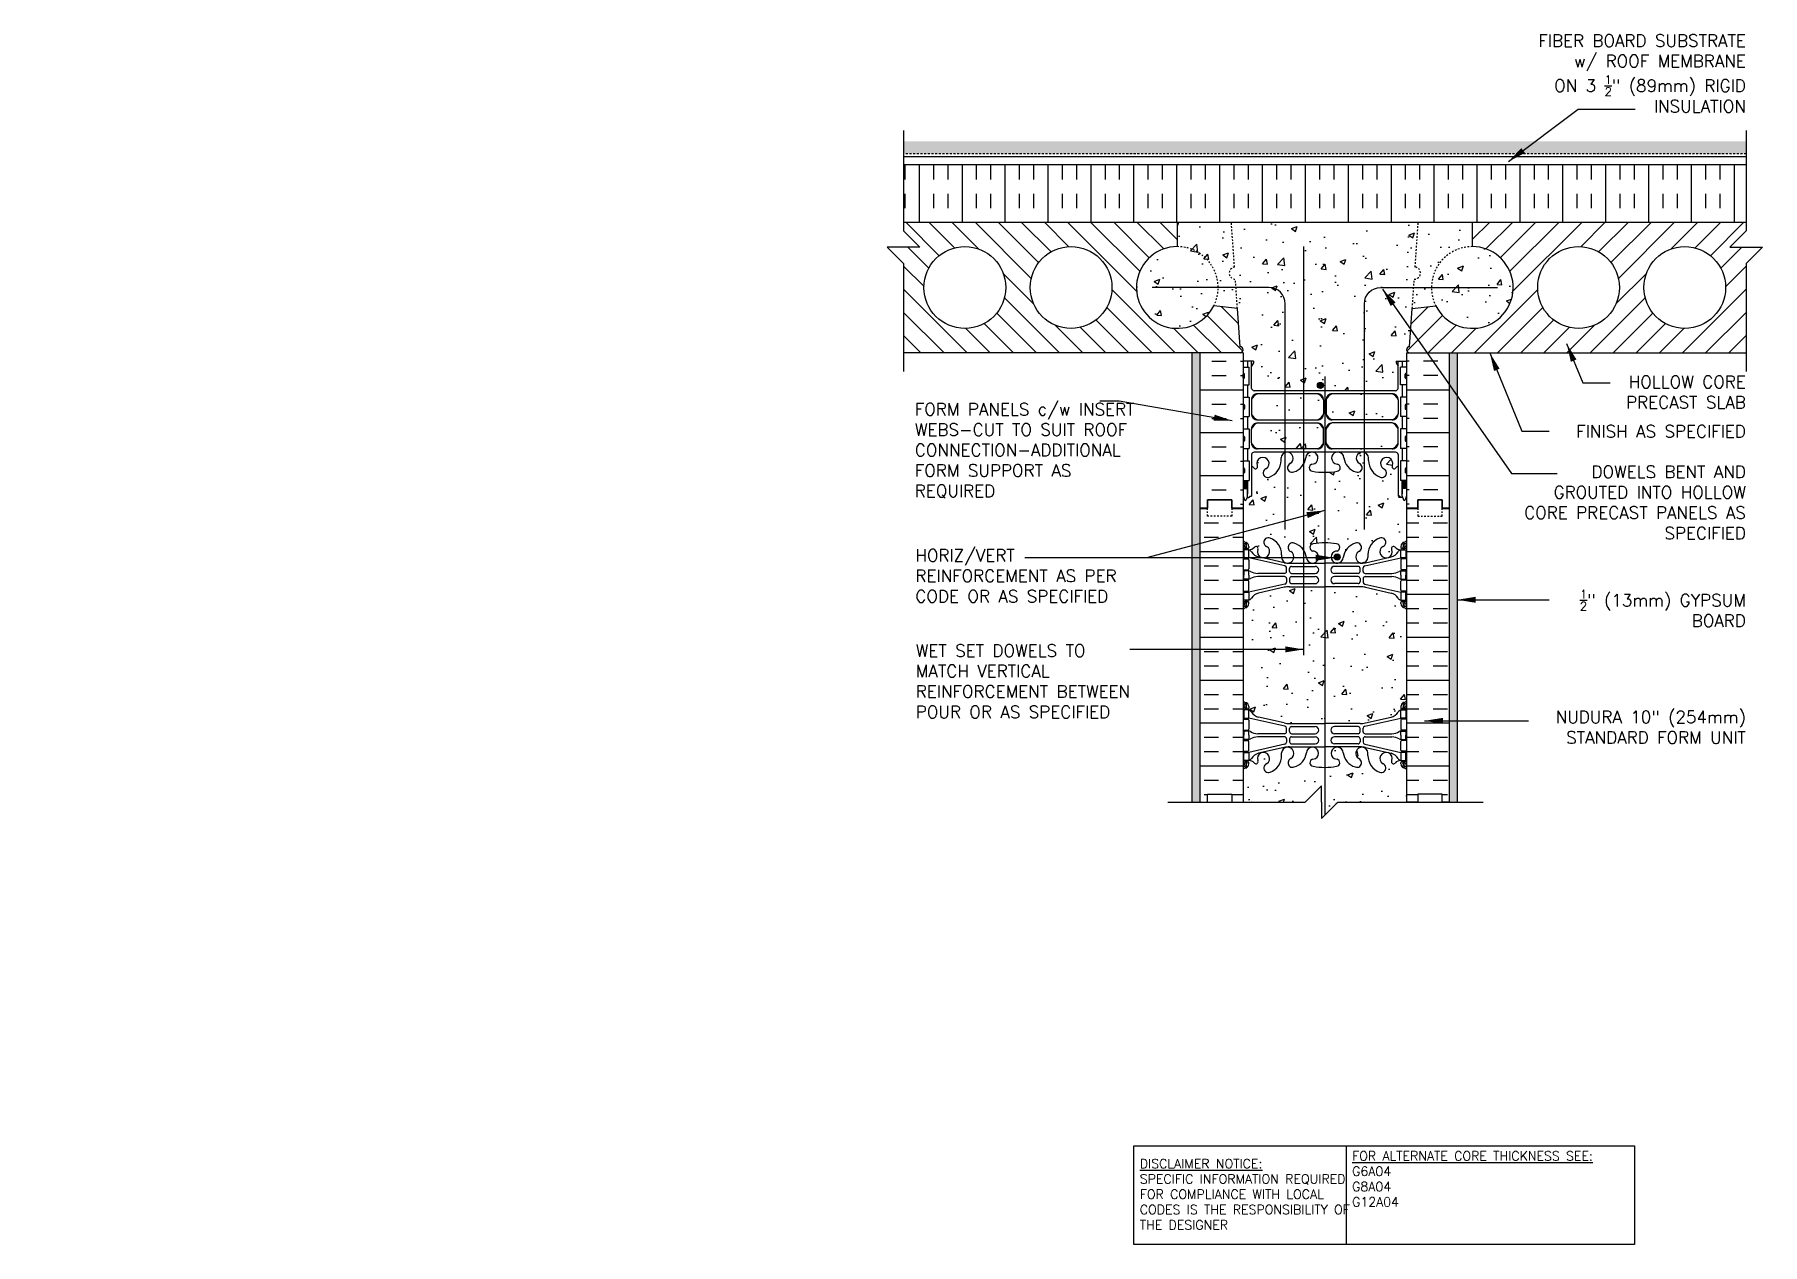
# Model space of a CAD drawing. Header units: inches. Extents: x 98 to 204, y 110 to 184.
import ezdxf

# ---------------------------------------------------------------- set-up
doc = ezdxf.new("R2010")
doc.units = ezdxf.units.IN
doc.header["$LTSCALE"] = 0.5
doc.header["$MEASUREMENT"] = 0
doc.linetypes.add('DASHED2', pattern=[0.375, 0.25, -0.125])
doc.linetypes.add('HIDDEN2', pattern=[0.1875, 0.125, -0.0625])
for name, color, linetype in [('HATCH', 12, 'Continuous'), ('Hidden2', 12, 'HIDDEN2'), ('line25', 2, 'Continuous'), ('LINE3', 3, 'Continuous'), ('LINE50', 5, 'Continuous'), ('LINE9', 9, 'Continuous'), ('TEXT', 4, 'Continuous'), ('Web_Edge', 9, 'Continuous')]:
    doc.layers.add(name, color=color, linetype=linetype)
doc.styles.add('DIM', font='romans.shx', dxfattribs={"width": 0.7})
doc.styles.add('ROMANS', font='romans.shx', dxfattribs={"height": 0.75})
doc.styles.get("Standard").update_dxf_attribs({"font": 'romans.shx', "height": 0.75})
doc.dimstyles.new('ext_12', dxfattribs={"dimscale": 12, "dimtxt": 0.09375, "dimasz": 0.09375, "dimexe": 0.09375, "dimexo": 0.0625, "dimgap": 0.0625, "dimtad": 1, "dimdec": 1, "dimzin": 3, "dimdsep": 46, "dimlunit": 4, "dimtxsty": 'DIM', "dimcen": 0.09, "dimdle": 0.09375, "dimclrt": 4, "dimadec": 0, "dimazin": 0, "dimtfac": 1, "dimtdec": 1, "dimtmove": 2, "dimatfit": 3, "dimfxl": 1, "dimfrac": 2, "dimtolj": 1, "dimtzin": 0, "dimarcsym": 0})
pattern_1 = [(50, (0, 0), (3.586300913003767, -0.3137606749129755), [0.375, -4.125]), (355, (0, 0), (-0.693756668065, 3.760960668500059), [0.3, -3.3]), (100.4514, (0.2988584, -0.0261467), (2.892546908570108, 3.447197710304768), [0.31870095, -3.50571056]), (46.18420000000001, (0, 1), (5.336205243128222, -0.8275950716450904), [0.5625, -6.1875]), (96.6356, (0.444683725, 0.931033465), (4.673313527743517, 4.870589354502209), [0.47805144, -5.258565]), (351.1842, (0, 1), (4.673309725668136, 4.870593004626623), [0.45, -4.95]), (21, (0.5, 0.75), (2.984535260592308, -2.013094453326694), [0.375, -4.125]), (326.0000000000001, (0.5, 0.75), (1.216576659607909, 3.625750225234265), [0.3, -3.3]), (71.4514, (0.748711165, 0.58224197), (4.20111314290745, 1.612652483549762), [0.31870095, -3.50571056]), (37.50000000000001, (0, 0), (0.06079927658645334, 1.664469269156557), [0, -3.26, 0, -3.35, 0, -3.3125]), (7.499999999999999, (0, 0), (1.315347687210743, 1.972058559411801), [0, -1.91, 0, -3.185, 0, -1.2625]), (327.5, (-1.115, 0), (2.669112180862045, -0.112774358671899), [0, -1.25, 0, -3.9, 0, -5.175]), (317.5, (-1.615, 0), (2.915930846711931, 0.5005249116615882), [0, -1.625, 0, -2.59, 0, -3.675])]

msp = doc.modelspace()

# ---------------------------------------------------------------- texts
at = {"layer": 'TEXT', "char_height": 0.75, "style": 'ROMANS'}
for s, insert, width, attachment_point in [('\\A1;FIBER BOARD SUBSTRATE\\Pw/ ROOF MEMBRANE \\PON 3 {\\H0.7x;\\S1/2;}" (89mm) RIGID \\PINSULATION', (202.8905908619804, 183.8865162531894), 26.11340356310433, 3), ('HOLLOW CORE PRECAST SLAB', (202.8905908619804, 163.0027346709784), 12.93494020187393, 3), ('FORM PANELS c/w INSERT WEBS-CUT TO SUIT ROOF CONNECTION-ADDITIONAL\\PFORM SUPPORT AS \\PREQUIRED', (152.0409630458586, 158.4180183770328), 14.56612513244136, 4), ('FINISH AS SPECIFIED', (202.8905908619804, 159.9749541590273), 15.67840709112784, 3), ('DOWELS BENT AND GROUTED INTO HOLLOW CORE PRECAST PANELS AS SPECIFIED', (202.8905908619804, 157.4975709470037), 15.43481489274153, 3), ('HORIZ/VERT REINFORCEMENT AS PER CODE OR AS SPECIFIED', (152.0753183485378, 152.3817073575001), 14.36831831239954, 1), ('\\A1;{\\H0.7x;\\S1/2;}" (13mm) GYPSUM \\PBOARD', (202.8905908619804, 149.8933391485242), 17.21742766066404, 3), ('WET SET DOWELS TO MATCH VERTICAL REINFORCEMENT BETWEEN POUR OR AS SPECIFIED', (152.0986196953413, 144.3023268500115), 15.31510730192326, 4), ('NUDURA 10" (254mm) STANDARD FORM UNIT', (202.8905908619804, 142.4891042085691), 17.21742766066404, 3)]:
    msp.add_mtext(s, dxfattribs=dict(at, insert=insert, width=width, attachment_point=attachment_point))
at = {"layer": 'TEXT', "char_height": 0.5625, "attachment_point": 4}
for s, insert, width in [('{\\LFOR ALTERNATE CORE THICKNESS SEE:\\P}G6A04\\PG8A04\\PG12A04', (178.7995284189613, 113.8487173456646), 23.33295210344748), ('{\\LDISCLAIMER NOTICE:}\\PSPECIFIC INFORMATION REQUIRED FOR COMPLIANCE WITH LOCAL CODES IS THE RESPONSIBILITY OF THE DESIGNER', (165.8075609231821, 112.9086876288791), 14.00235015036683)]:
    msp.add_mtext(s, dxfattribs=dict(at, insert=insert, width=width))

# ---------------------------------------------------------------- hatches: boundary and pattern name
at = {"layer": 'HATCH'}
h = msp.add_hatch(dxfattribs=at)
h.set_pattern_fill('GRAVEL', color=256, style=0)
h.set_pattern_definition([(228.0128, (0.72, 1), (-7.999998232158162, -9.000001341607247), [0.134536, -13.319088]), (184.9697, (0.63, 0.9), (12.00000105151764, 0.9999913070070519), [0.230868, -22.855925]), (132.5104, (0.4, 0.88), (9.999990718346812, -11.0000086738712), [0.162788, -16.116032]), (267.2737, (0.01, 0.63), (0.9999960177271904, 20.00000029497347), [0.210238, -20.813558]), (292.8337, (0, 0.42), (-5.00000990543714, 11.99999641177778), [0.206155, -20.409373]), (357.2737, (0.08, 0.23), (-20.00000029497347, 0.9999960177271915), [0.210238, -20.813558]), (37.6942, (0.29, 0.22), (-13.00000734561798, -9.99999040516053), [0.278029, -27.524849]), (72.2553, (0.51, 0.39), (7.000010762705409, 21.99999623123919), [0.262488, -25.986321]), (121.4296, (0.59, 0.64), (-8.000008234176365, 12.99999503649257), [0.21095, -20.884073]), (175.2364, (0.48, 0.82), (11.00000094631958, -0.9999915326612605), [0.240832, -11.800763]), (222.3974, (0.24, 0.84), (-12.00000735107323, -10.99999208201412), [0.311448, -30.833375]), (138.8141, (1, 0.62), (-7.000002946805715, 5.999997313342756), [0.106301, -10.523844]), (171.4692, (0.92, 0.69), (12.99999828481513, -2.00000791003979), [0.202237, -20.021511]), (225, (0.72, 0.72), (-1.110223024625157e-16, -1.000000309448952), [0.141421, -1.272792]), (203.1986, (0.65, 0.84), (4.999999730667075, 2.000001325264854), [0.076158, -7.539615]), (291.8014, (0.58, 0.81), (-0.9999999105006487, 3.00000027301077), [0.107703, -5.277462]), (30.9638, (0.62, 0.71), (2.999998022287998, 2.000002483540733), [0.174929, -5.656022999999999]), (161.5651, (0.77, 0.8), (2.000000434592962, -0.9999984032227077), [0.126491, -3.035787]), (16.38950000000001, (0, 0.81), (10.00000219841196, 2.99999270981797), [0.1772, -17.542845]), (70.3462, (0.17, 0.86), (-3.999995247371745, -11.00000213560622), [0.148661, -14.717408]), (293.1986, (0.77, 1), (-2.000001325264854, 4.999999730667075), [0.152315, -7.463458]), (343.6105, (0.83, 0.86), (-10.00000219841196, 2.999992709817974), [0.1772, -17.542845]), (339.444, (0, 0.19), (-5.000001844542423, 1.999995996421584), [0.17088, -8.373124]), (294.7751, (0.16, 0.13), (-4.99999218924517, 11.00000342183912), [0.143178, -14.174643]), (66.80140000000002, (0.78, 0), (2.000001325264855, 4.999999730667075), [0.152315, -7.463458]), (17.354, (0.84, 0.14), (-13.00000201909683, -3.999994502259118), [0.167631, -16.59542399999999]), (69.444, (0.29, 0), (-1.999995996421587, -5.000001844542422), [0.08544, -8.458563999999999]), (101.3099, (0.72, 0), (-0.9999976321616053, 4.000000752230952), [0.05099, -5.048029]), (165.9638, (0.71, 0.05), (3.00000054598974, -0.9999980573612457), [0.206155, -3.91695]), (186.009, (0.51, 0.1), (9.99999975090604, 0.9999993174818415), [0.19105, -18.913923]), (303.6901, (0.62, 0.62), (-1.000001334507191, 1.99999955777116), [0.144222, -3.461329]), (353.1572, (0.7, 0.5), (16.99999936547855, -2.000007997924761), [0.251794, -24.927563]), (60.94540000000001, (0.95, 0.47), (-4.000000027199279, -7.000000384569685), [0.102956, -10.192674]), (90, (1, 0.56), (-0.9999999999999999, 1), [0.06, -0.94]), (120.2564, (0.49, 0.13), (3.999994886802693, -7.000002455854734), [0.138924, -13.75352]), (48.01280000000001, (0.42, 0.25), (7.99999823215816, 9.00000134160725), [0.269072, -13.184552]), (0, (0.6, 0.45), (1, 1), [0.26, -0.74]), (325.3048, (0.86, 0.45), (-9.999994258987526, 7.000008609594458), [0.158114, -15.653274]), (254.0546, (0.99, 0.36), (-0.9999998892963811, -4.000000126652151), [0.145602, -7.134508]), (207.646, (0.95, 0.22), (-18.99999580717959, -10.00000771316918), [0.237065, -23.469474]), (175.4261, (0.74, 0.11), (-13.00000055831213, 0.999994801161084), [0.2507989999999999, -24.82907399999999])])
h.paths.add_polyline_path([(202.9058173137953, 177.3424232537492), (151.3493801183986, 177.3424232537492), (151.3493801183986, 176.5924232537492), (202.9058173137953, 176.592423253749)])
h = msp.add_hatch(dxfattribs=at)
h.set_pattern_fill('INSUL', color=256, scale=7, angle=90, style=0)
h.set_pattern_definition([(90, (81.44753813453589, 17.50409863853974), (-2.625, 1.607348923880901e-16), []), (90, (80.57253813453589, 17.50409863853974), (-2.625, 1.607348923880901e-16), [0.875, -0.875]), (90, (79.69753813453589, 17.50409863853974), (-2.625, 1.607348923880901e-16), [0.875, -0.875])])
h.paths.add_polyline_path([(151.3493801183985, 175.9052185080226), (151.3493801183985, 172.4052185080225), (202.9058173137953, 172.4052185080226), (202.9058173137952, 175.9052185080225)])
h = msp.add_hatch(dxfattribs=at)
h.set_pattern_fill('ANSI31', color=256, scale=8, style=0)
h.set_pattern_definition([(135, (350.7571178907184, 0), (0.7071067811865475, 0.7071067811865476), [])])
h.paths.add_polyline_path([(164.1022112932821, 168.4052185080225, 1), (159.1022112932821, 168.4052185080225, 1)], flags=16)
h.paths.add_polyline_path([(157.6022112932821, 168.4052185080225, 1), (152.6022112932821, 168.4052185080225, 1)], flags=16)
edge = h.paths.add_edge_path()
edge.add_line((151.3493801183986, 172.4052185080226), (151.3493801183986, 171.8663730602619))
edge.add_line((151.3493801183986, 171.8663730602619), (152.3493801183986, 170.8663730602618))
edge.add_line((152.3493801183986, 170.8663730602618), (150.3493801183986, 170.8663730602618))
edge.add_line((150.3493801183986, 170.8663730602618), (151.3493801183986, 169.8663730602619))
edge.add_line((151.3493801183986, 169.8663730602619), (151.3493801183986, 164.4052185080226))
edge.add_line((151.3493801183986, 164.4052185080226), (171.9420191746338, 164.4052185080226))
edge.add_arc((171.9420191746338, 164.5927185080226), 0.1875000000000553, 270.0000000000086, 286.4247617483699)
edge.add_arc((172.0498971630342, 164.3605779742928), 0.07579059636959622, 93.47601614867261, 136.3734967651831, ccw=False)
edge.add_arc((171.9420191746339, 164.5927185080226), 0.1875000000000031, 303.4247511656039, 450.0000000000347)
edge.add_line((171.9420191746338, 164.7802185080226), (171.7781282091413, 167.1239685080226))
edge.add_line((171.7781282091413, 167.1239685080226), (170.3326010903318, 167.2758995304009))
edge.add_arc((168.1022112932821, 168.4052185080225), 2.499999999999997, 90, 333.1454214654615, ccw=False)
edge.add_line((168.1022112932821, 170.9052185080225), (168.1022112932821, 172.4052185080226))
edge.add_line((168.1022112932821, 172.4052185080226), (151.3493801183986, 172.4052185080226))
h = msp.add_hatch(dxfattribs=at)
h.set_pattern_fill('AR-CONC', color=256, scale=0.5)
h.set_pattern_definition([(49.99999999999999, (0, 0), (3.586300913003767, -0.3137606749129755), [0.375, -4.125]), (355, (0, 0), (-0.693756668065, 3.760960668500059), [0.3, -3.3]), (100.45144446, (0.298858405, -0.02614672), (2.89254423363556, 3.447199954843147), [0.3187009599999999, -3.505710559999999]), (46.18420000000001, (0, 1), (5.336206653357862, -0.8275964039653827), [0.5625, -6.1875]), (96.63563549, (0.444683725, 0.931033465), (4.673309728371142, 4.870593003872752), [0.47805171, -5.258568799999999]), (351.1841639899999, (0, 1), (4.673309725273866, 4.870593001349951), [0.45, -4.950000005]), (21, (0.5, 0.75), (2.984535260592308, -2.013094453326694), [0.375, -4.125]), (326.0000000000001, (0.5, 0.75), (1.216576659607909, 3.625750225234265), [0.3, -3.3]), (71.45144474, (0.74871127, 0.58224213), (4.201111883649856, 1.612655764031769), [0.31870095, -3.50571056]), (37.50000000000001, (0, 0), (0.06079927658645334, 1.664469269156557), [0, -3.26, 0, -3.35, 0, -3.3125]), (7.499999999999999, (0, 0), (1.315347687210743, 1.972058559411801), [0, -1.91, 0, -3.185, 0, -1.2625]), (327.5, (-1.115, 0), (2.669112180862045, -0.1127743586718988), [0, -1.25, 0, -3.9, 0, -5.175]), (317.5, (-1.615, 0), (2.915930846711931, 0.5005249116615886), [0, -1.625, 0, -2.59, 0, -3.675])])
h.paths.add_polyline_path([(182.6541992194339, 169.6570454703277), (182.8463701986291, 172.4052185080226), (171.4088272335646, 172.4052185080226), (171.6009982127597, 169.6570454703277, 0.9325150861376849), (171.6531881256197, 168.9106949445496), (171.7781282091413, 167.1239685080226), (171.9420191746338, 164.7802185080226, -1), (171.9420191746338, 164.4052185080226), (172.1275987160968, 164.4052185080226), (172.1275987160968, 163.9052185080233), (172.7575950961195, 163.9052185080231), (172.7575950961195, 163.7928685080224), (172.6375990783169, 163.5928751450171), (172.6375990783169, 162.2314421876439, 0.2681558504660073), (172.7987539857469, 162.0833051154758), (181.4564516742112, 162.0833051154758, 0.2681384484799225), (181.6176023360626, 162.2314286315916), (181.6176023360626, 163.5928685080412), (181.4976023360741, 163.7928685080228), (181.4976023360741, 163.9052185080231), (182.1275987160968, 163.9052185080233), (182.1275987160968, 164.4052185080226), (182.3131782575598, 164.4052185080226, -1), (182.3131782575598, 164.7802185080226), (182.4770692230524, 167.1239685080226), (182.6020093065739, 168.9106949445496, 0.9325150861377045)])
h.paths.add_polyline_path([(186.1529861389115, 170.9052185080225), (186.1529861389116, 172.4052185080226), (182.8463701986291, 172.4052185080226), (182.6541992194339, 169.6570454703277, -0.9325150861377045), (182.6020093065739, 168.9106949445496), (182.4770692230524, 167.1239685080226), (183.9225963418618, 167.2758995304009, -0.5591936787455919)])
h.paths.add_polyline_path([(186.1529861389115, 170.9052185080225, 0.5591936787455924), (183.9225963418618, 167.2758995304009, 1.788289170655943)])
h.paths.add_polyline_path([(171.4088272335646, 172.4052185080226), (168.1022112932821, 172.4052185080226), (168.1022112932821, 170.9052185080225, -0.5591936787455919), (170.3326010903319, 167.2758995304009), (171.7781282091413, 167.1239685080226), (171.6531881256197, 168.9106949445496, -0.9325150861376823), (171.6009982127597, 169.6570454703277)])
h.paths.add_polyline_path([(168.1022112932821, 170.9052185080225, 1.78828917065593), (170.3326010903318, 167.2758995304008, 0.5591936787455959)])
h.paths.add_polyline_path([(177.051352829978, 161.5208049326063, 0.2256517540596105), (176.6763528299756, 161.8958049326128), (173.012603323891, 161.8958049326129, 0.2256517540553853), (172.637603323893, 161.5208049326146), (172.637603323893, 160.6799990279683, 0.2256517540569766), (173.0126033238945, 160.3049990279688), (176.6763528299755, 160.3049990279688, 0.2256517540590688), (177.0513528299775, 160.6799990279741)])
h.paths.add_polyline_path([(177.051352829978, 158.8985715338737), (177.0513528299775, 159.7393774385059, 0.2256517540590702), (176.6763528299755, 160.1143774385112), (173.0126033238945, 160.1143774385112, 0.2256517540569731), (172.637603323893, 159.7393774385117), (172.637603323893, 158.8985715338654, 0.2256517540553879), (173.012603323891, 158.5235715338671), (176.6763528299756, 158.5235715338672, 0.2256517540596104)])
h.paths.add_polyline_path([(181.6176023360636, 159.7393774385104, 0.2256517540575535), (181.2426023360616, 160.1143774385112), (177.5788528299831, 160.1143774385112, 0.2256517540585615), (177.2038528299781, 159.7393774385104), (177.2038528299777, 158.8985715338654, 0.2256517540541962), (177.5788528299722, 158.5235715338673), (181.2426023360652, 158.5235715338672, 0.225651754055928), (181.6176023360636, 158.8985715338667)])
h.paths.add_polyline_path([(181.6176023360636, 161.5208049326133, 0.225651754055928), (181.2426023360652, 161.8958049326128), (177.5788528299722, 161.8958049326128, 0.2256517540541928), (177.2038528299777, 161.5208049326146), (177.2038528299781, 160.6799990279696, 0.2256517540585646), (177.5788528299831, 160.3049990279688), (181.2426023360616, 160.3049990279688, 0.2256517540575523), (181.6176023360636, 160.6799990279696)])
h.paths.add_polyline_path([(181.9426023360597, 155.4039516245688), (181.8936892925816, 155.5539516245689), (181.7676023360601, 155.5539516245688, -0.4142135623733657), (181.71760233606, 155.6039516245688), (181.7176023360598, 155.6339516245689), (181.6176023360599, 155.6339516245688), (181.6176023360622, 157.471208333764, 0.1089354804925696), (181.4649305767663, 157.3580214315238, -0.8344002596789183), (181.2534263681845, 157.4835658450187), (181.2651365741497, 157.5049117366927, 2.155403933975617), (180.7264887200442, 157.3104939798129, -1), (180.5128994226459, 156.7993917761235, -0.3112229933501098), (179.803925006664, 157.8153859200222), (179.8044348977351, 157.9803737428132, 1.661382059454512), (179.2433518133973, 157.6276333565347, -1), (179.0297625160156, 157.1165311528383, -0.3070940775285214), (178.2910814370655, 158.0119640635169, 1.604515841828706), (177.7324391210315, 157.6360881690068, 0.05561716192559567), (177.9117373307042, 157.5905175906445, -0.8432432356342303), (177.8774208553334, 157.1581963075951, -0.04993240552142597), (177.1275987160707, 157.0937759216235, -0.04993240552133134), (176.3777765768093, 157.1581963075952, -0.8432432356326088), (176.3434601014388, 157.5905175906445, 0.05561716192556931), (176.5227583111115, 157.6360881690067, 1.604515841829229), (175.9641159950777, 158.0119640635169, -0.3070940775285463), (175.2254349161275, 157.1165311528383, -1), (175.0118456187456, 157.6276333565345, 1.661382059455574), (174.4507625344081, 157.9803737428132), (174.4512123417139, 157.8348275030834, -0.3161137694333895), (173.7422980094984, 156.7993917761239, -1), (173.5287087120988, 157.3104939798128, 2.155403933976223), (172.9900608579935, 157.5049117366927), (173.0017710639586, 157.4835658450187, -0.8343745963371777), (172.7902718186784, 157.3580157245482, 0.1089377873102174), (172.637598325933, 157.4712068877326), (172.6375950961337, 155.6339516245688), (172.5375950961338, 155.6339516245689), (172.5375950961337, 155.6039516245688, -0.4142135623733604), (172.4875950961336, 155.5539516245688), (172.3615081396121, 155.5539516245689), (172.3187035967745, 155.4226843598665, -0.7257365568514382), (172.2125950961321, 155.4039516245731), (172.1275987160968, 155.6646071900153), (172.1275987160968, 154.9052185080226), (172.1275987160968, 152.9052185080226, 0.08841615068705411), (172.2736017129571, 152.8079068155677), (172.3636017129577, 152.8079068155745), (172.3636017129604, 152.7661807556504, -0.2490694201798201), (172.4736017129765, 152.5590576038809), (172.4736017129801, 152.4915576038708, -0.4142135623889365), (172.4111017129801, 152.4290576038675), (172.3636017129822, 152.4290576038675), (172.3636017129868, 152.3590576038675), (172.4686017129723, 152.3590576038675, 0.2317357955220194), (172.82626623308, 152.5100819356656, -0.8344002607126539), (173.0377704418619, 152.3845375224007), (173.0260602358967, 152.3631916307266, 2.15540393397633), (173.564708090002, 152.5576093876065, -1), (173.7782973874023, 153.0687115912952, -0.3112229933496075), (174.4872718033823, 152.0527174473972), (174.4867619123113, 151.8877296246061, 1.66138205945588), (175.0478449966487, 152.2404700108848, -1), (175.261434294031, 152.751572214581, -0.3070940775285587), (176.0001153729809, 151.8561393039021, 1.604515841827723), (176.558757689015, 152.2320151984125, 0.05561716192571066), (176.3794594793418, 152.2775857767749, -0.8432432356319337), (176.4137759547124, 152.7099070598241, -0.0475443616506822), (177.1276028299797, 152.7746626939009, -0.04754436165066406), (177.8414297052468, 152.7099070598241, -0.843243235633068), (177.8757461806165, 152.2775857767747, 0.05561716192539255), (177.6964479709445, 152.2320151984125, 1.604515841825297), (178.2550902869783, 151.856139303901, -0.307094077528852), (178.9937713659283, 152.751572214581, -1), (179.2073606633107, 152.2404700108849, 1.661382059455917), (179.768443747648, 151.8877296246061), (179.7679939403422, 152.033275864336, -0.3161137694334579), (180.4769082725579, 153.0687115912956, -1), (180.6904975699572, 152.5576093876065, 2.155403933975855), (181.2291454240626, 152.3631916307266), (181.2174352180974, 152.3845375224007, -0.8343745963364938), (181.4289344633777, 152.5100876428712, 0.2317403101388225), (181.786603946987, 152.3590576038675), (181.8916039469725, 152.3590576038675), (181.8916039469771, 152.4290576038675), (181.8441039469792, 152.4290576038675, -0.4142135623889448), (181.7816039469792, 152.4915576038708), (181.7816039469828, 152.5590576038809, -0.2490694201798201), (181.8916039469989, 152.7661807556504), (181.8916039470016, 152.8079068155745), (181.9816039470022, 152.8079068155677, 0.08841040745014411), (182.1275987160968, 152.9052106210601), (182.1275987160968, 154.9052185080226), (182.1275987160968, 155.6646071900153), (182.0487108366991, 155.4226843598616, -0.7257365567848907)])
h.paths.add_polyline_path([(182.1275987160968, 148.7129045866752, 0.08841040745014335), (181.9816039470022, 148.8102083921676), (181.8916039470016, 148.8102083921607), (181.8916039469989, 148.8519344520849, -0.2490694201798088), (181.7816039469828, 149.0590576038543), (181.7816039469792, 149.1265576038645, -0.4142135623888782), (181.8441039469792, 149.1890576038678), (181.8916039469771, 149.1890576038678), (181.8916039469725, 149.2590576038678), (181.7866039469878, 149.2590576038678, -0.1686720397607966), (181.6006228910917, 149.4086405528177, 0.1744501189768344), (181.1931898471118, 149.7044476378236), (179.6123942711251, 150.0574068505234, 0.05497433642746502), (179.2855238125201, 150.0934547668501), (177.1276028299797, 150.0934547668502), (174.9696818474392, 150.0934547668501, 0.05497433642746685), (174.6428113888342, 150.0574068505234), (173.0620158128475, 149.7044476378236, 0.1744501189769738), (172.6545827688674, 149.4086405528174, -0.1686720397605108), (172.4686017129715, 149.2590576038678), (172.3636017129868, 149.2590576038678), (172.3636017129822, 149.1890576038678), (172.4111017129801, 149.1890576038678, -0.4142135623889198), (172.4736017129801, 149.1265576038645), (172.4736017129765, 149.0590576038543, -0.2490694201798239), (172.3636017129604, 148.8519344520849), (172.3636017129577, 148.8102083921607), (172.2736017129571, 148.8102083921676, 0.08841615068704711), (172.1275987160968, 148.7128966997127), (172.1275987160969, 143.0975403163325, 0.08841615068704199), (172.2736017129571, 143.0002286238775), (172.3636017129577, 143.0002286238844), (172.3636017129604, 142.9585025639603, -0.2490694201798231), (172.4736017129765, 142.7513794121908), (172.4736017129801, 142.6838794121807, -0.4142135623889365), (172.4111017129801, 142.6213794121774), (172.3636017129822, 142.6213794121774), (172.3636017129868, 142.5513794121774), (172.4686017129715, 142.5513794121774, -0.1686720397617677), (172.6545827688684, 142.4017964632263, 0.1744501189763669), (173.0620158128475, 142.1059893782216), (174.6428113888342, 141.7530301655218, 0.05497433642746783), (174.9696818474392, 141.716982249195), (177.1276028299797, 141.716982249195), (179.2855238125201, 141.716982249195, 0.05497433642746694), (179.6123942711251, 141.7530301655218), (181.1931898471118, 142.1059893782216, 0.1744501189770325), (181.6006228910921, 142.401796463228, -0.1686720397603632), (181.7866039469878, 142.5513794121774), (181.8916039469725, 142.5513794121774), (181.8916039469771, 142.6213794121774), (181.8441039469792, 142.6213794121774, -0.4142135623888782), (181.7816039469792, 142.6838794121807), (181.7816039469828, 142.7513794121908, -0.2490694201798231), (181.8916039469989, 142.9585025639603), (181.8916039470016, 143.0002286238844), (181.9816039470022, 143.0002286238775, 0.0884104074501435), (182.1275987160968, 143.0975324293699)])
h.paths.add_polyline_path([(182.1275987160968, 138.9052263949851, 0.08841040745014438), (181.9816039470022, 139.0025302004775), (181.8916039470016, 139.0025302004706), (181.8916039469989, 139.0442562603948, -0.249069420179808), (181.7816039469828, 139.2513794121642), (181.7816039469792, 139.3188794121743, -0.4142135623889365), (181.8441039469792, 139.3813794121777), (181.8916039469771, 139.3813794121777), (181.8916039469725, 139.4513794121777), (181.786603946987, 139.4513794121777, 0.2317357956887373), (181.428939426696, 139.3003550801688, -0.8344002597649716), (181.2174352180974, 139.4258994936445), (181.2291454240626, 139.4472453853186, 2.155403933981334), (180.6904975699584, 139.2528276284382, -1), (180.4769082725539, 138.7417254247511, -0.3112229933487907), (179.767933856577, 139.757719568648), (179.768443747648, 139.9227073914391, 1.661382059454071), (179.2073606633101, 139.5699670051606, -1), (178.9937713659277, 139.0588648014644, -0.3070940775281598), (178.2550902869785, 139.9542977121422, 1.604515841829505), (177.6964479709443, 139.5784218176327, 0.05561716192561924), (177.8757461806171, 139.5328512392704, -0.8432432356341023), (177.8414297052464, 139.100529956221, -0.04754436165068463), (177.127602829979, 139.0357743221443, -0.04754436165062379), (176.4137759547125, 139.1005299562211, -0.843243235631759), (176.3794594793407, 139.5328512392701, 0.05561716192605964), (176.558757689015, 139.5784218176327, 1.60451584183113), (176.0001153729808, 139.9542977121418, -0.307094077528271), (175.2614342940308, 139.0588648014641, -1), (175.0478449966476, 139.5699670051597, 1.661382059459011), (174.4867619123113, 139.9227073914391), (174.4872117196171, 139.7771611517091, -0.3161137694331466), (173.7782973874024, 138.74172542475, -1), (173.564708090002, 139.2528276284386, 2.155403933976348), (173.0260602358967, 139.4472453853186), (173.0377704418619, 139.4258994936445, -0.8343745963365634), (172.8262711965816, 139.300349373174, 0.2317403101388462), (172.4686017129723, 139.4513794121777), (172.3636017129868, 139.4513794121777), (172.3636017129822, 139.3813794121777), (172.4111017129801, 139.3813794121777, -0.4142135623889198), (172.4736017129801, 139.3188794121743), (172.4736017129765, 139.2513794121642, -0.2490694201798269), (172.3636017129604, 139.0442562603948), (172.3636017129577, 139.0025302004706), (172.2736017129571, 139.0025302004775, 0.08841615068703686), (172.1275987160969, 138.9052185080226), (172.1275987160969, 136.9052185080226), (175.9174413051933, 136.9052185080226), (176.9174413051933, 137.9052185080226), (176.9174413051933, 136.9052185080226), (176.9174413051933, 135.9052185080226), (177.9174413051933, 136.9052185080226), (182.1275987160968, 136.9052185080226)])
h = msp.add_hatch(dxfattribs=at)
h.set_pattern_fill('ANSI31', color=256, scale=8, style=0)
h.set_pattern_definition([(45, (3.498079541475278, 0), (-0.7071067811865475, 0.7071067811865476), [])])
h.paths.add_polyline_path([(190.1529861389115, 168.4052185080225, -1), (195.1529861389115, 168.4052185080225, -1)], flags=16)
h.paths.add_polyline_path([(196.6529861389115, 168.4052185080225, -1), (201.6529861389115, 168.4052185080225, -1)], flags=16)
edge = h.paths.add_edge_path()
edge.add_line((202.9058173137952, 164.4052185080226), (202.9058173137952, 169.8663730602618))
edge.add_line((202.9058173137952, 169.8663730602618), (203.9058173137953, 170.8663730602618))
edge.add_line((203.9058173137953, 170.8663730602618), (201.9058173137953, 170.8663730602618))
edge.add_line((201.9058173137953, 170.8663730602618), (202.9058173137953, 171.8663730602618))
edge.add_line((202.9058173137953, 171.8663730602618), (202.9058173137952, 172.4052185080226))
edge.add_line((202.9058173137952, 172.4052185080226), (186.1529861389116, 172.4052185080226))
edge.add_line((186.1529861389116, 172.4052185080226), (186.1529861389115, 170.9052185080225))
edge.add_arc((186.1529861389115, 168.4052185080225), 2.499999999999997, -153.14542146546148, 90, ccw=False)
edge.add_line((183.9225963418618, 167.2758995304009), (182.4770692230524, 167.1239685080226))
edge.add_line((182.4770692230524, 167.1239685080226), (182.3131782575598, 164.7802185080226))
edge.add_arc((182.3131782575597, 164.5927185080226), 0.1875000000000031, 89.99999999996527, 236.5752488343961)
edge.add_arc((182.2053002691595, 164.3605779742928), 0.07579059636959622, 43.62650323481688, 86.52398385132739, ccw=False)
edge.add_arc((182.3131782575599, 164.5927185080226), 0.1875000000000553, 253.5752382516301, 269.9999999999914)
edge.add_line((182.3131782575598, 164.4052185080226), (202.9058173137952, 164.4052185080226))
h = msp.add_hatch(dxfattribs=at)
h.set_pattern_fill('AR-SAND', color=256, scale=0.25, style=0)
h.set_pattern_definition([(142.5, (344.9612945388298, -3.701062103563785), (0.01574833952740204, 0.4817059422532897), [0, -0.38, 0, -0.425, 0, -0.40625]), (172.5, (344.9612945388298, -3.701062103563785), (-0.4424441763169318, 0.7055365163074351), [0, -0.205, 0, -0.3425, 0, -0.13125]), (212.5, (345.2687945388298, -3.701062103563785), (-0.7785354654378738, 0.001414763384241124), [0, -0.125, 0, -0.45, 0, -0.5875]), (222.5, (345.2687945388298, -3.701062103563785), (-0.7515316511430733, 0.2194188912335623), [0, -0.0625, 0, -0.295, 0, -0.3375])])
h.paths.add_polyline_path([(169.5025987160968, 154.8459707782896), (169.5025987160969, 136.9052185080226), (169.0025987160968, 136.9052185080226), (169.0025987160969, 164.4052185080226), (169.5025987160968, 164.4052185080226)])
h = msp.add_hatch(dxfattribs=at)
h.set_pattern_fill('INSUL', color=256, scale=7, style=0)
h.set_pattern_definition([(0, (-2754.033982995388, -242.1042955546891), (0, 2.625), []), (0, (-2754.033982995388, -241.2292955546891), (0, 2.625), [0.875, -0.875]), (0, (-2754.033982995388, -240.3542955546891), (0, 2.625), [0.875, -0.875])])
h.paths.add_polyline_path([(172.1275987160968, 164.4052185080226), (169.5025987160968, 164.4052185080226), (169.5025987160968, 154.9052185080226), (169.9400987160968, 154.9052185080226), (169.9400987160968, 155.4052185080226), (171.4400987160968, 155.4052185080226), (171.4400987160968, 154.9052185080226), (172.1275987160968, 154.9052185080226)])
h = msp.add_hatch(dxfattribs=at)
h.set_pattern_fill('INSUL', color=256, scale=7, style=0)
h.set_pattern_definition([(180, (3108.289180427581, -242.1042955546891), (0, 2.625), []), (180, (3108.289180427581, -241.2292955546891), (0, 2.625), [0.875, -0.875]), (180, (3108.289180427581, -240.3542955546891), (0, 2.625), [0.875, -0.875])])
h.paths.add_polyline_path([(184.7525987160968, 164.4052185080226), (182.1275987160968, 164.4052185080226), (182.1275987160968, 154.9052185080226), (182.8150987160968, 154.9052185080226), (182.8150987160968, 155.4052185080226), (184.3150987160968, 155.4052185080226), (184.3150987160968, 154.9052185080226), (184.7525987160968, 154.9052185080226)])
h = msp.add_hatch(dxfattribs=at)
h.set_pattern_fill('AR-SAND', color=256, scale=0.25, style=0)
h.set_pattern_definition([(37.50000000000001, (9.29390289336385, -3.701062103563785), (-0.01574833952740204, 0.4817059422532897), [0, -0.38, 0, -0.425, 0, -0.40625]), (7.499999999999999, (9.29390289336385, -3.701062103563785), (0.4424441763169318, 0.7055365163074351), [0, -0.205, 0, -0.3425, 0, -0.13125]), (327.5, (8.986402893363845, -3.701062103563785), (0.7785354654378738, 0.001414763384241124), [0, -0.125, 0, -0.45, 0, -0.5875]), (317.5, (8.986402893363845, -3.701062103563785), (0.7515316511430733, 0.2194188912335623), [0, -0.0625, 0, -0.295, 0, -0.3375])])
h.paths.add_polyline_path([(184.7525987160968, 154.8459707782896), (184.7525987160968, 136.9052185080226), (185.2525987160968, 136.9052185080226), (185.2525987160968, 164.4052185080226), (184.7525987160968, 164.4052185080226)])
h = msp.add_hatch(dxfattribs=at)
h.set_pattern_fill('AR-CONC', color=256, scale=0.5, style=0)
h.set_pattern_definition(pattern_1)
h.paths.add_polyline_path([(99.61524949693937, 158.5564071815882, 2.155403933985593), (99.07660164283605, 158.750824938469), (99.08831184880114, 158.7294790467951, -0.8344002597335058), (98.87680764020885, 158.6039346333121, -4.284363375649899e-06), (98.87681260352097, 158.6039289263244, 0.2317403101387933), (98.51914311991175, 158.7549589653281), (98.41414311992617, 158.7549589653281), (98.41414311992162, 158.6849589653281), (98.46164311991947, 158.6849589653281, -0.4142135623864142), (98.52414311991947, 158.6224589653252), (98.52414311991583, 158.554958965309, -0.2490694201739151), (98.41414311989979, 158.3478358135451), (98.41414311989706, 158.306109753621), (98.3241431198965, 158.3061097536279, 0.08841615068704872), (98.1781401230362, 158.2087980611729), (98.17814012303619, 158.0689862243097), (99.57055872458044, 158.0689862243097, -0.6018263881022169)])
h = msp.add_hatch(dxfattribs=at)
h.set_pattern_fill('AR-CONC', color=256, scale=0.5, style=0)
h.set_pattern_definition(pattern_1)
h.paths.add_polyline_path([(108.2054480043879, 154.9011198694828), (107.9592635761243, 154.9011198694828), (107.9592635761243, 152.8343369822274), (108.2054480043879, 152.8859103438858)])
h = msp.add_hatch(dxfattribs=at)
h.set_pattern_fill('INSUL', color=256, scale=7, style=0)
h.set_pattern_definition([(0, (0, 0), (0, 2.625), []), (0, (0, 0.875), (0, 2.625), [0.875, -0.875]), (0, (0, 1.75), (0, 2.625), [0.875, -0.875])])
h.paths.add_polyline_path([(182.1275987160968, 136.9052185080226), (182.8150987160969, 136.9052185080226), (182.8150987160969, 137.4052185080226), (184.3150987160969, 137.4052185080226), (184.3150987160969, 136.9052185080226), (184.7525987160968, 136.9052185080226), (184.7525987160968, 154.9052185080226), (184.3150987160968, 154.9052185080226), (184.3150987160968, 154.4052185080226), (182.8150987160968, 154.4052185080226), (182.8150987160968, 154.9052185080226), (182.1275987160968, 154.9052185080226)])
h.paths.add_polyline_path([(172.1275987160968, 154.9052185080226), (171.4400987160968, 154.9052185080226), (171.4400987160968, 154.4052185080226), (169.9400987160968, 154.4052185080226), (169.9400987160968, 154.9052185080226), (169.5025987160968, 154.9052185080226), (169.5025987160968, 136.9052185080226), (169.9400987160969, 136.9052185080226), (169.9400987160969, 137.4052185080226), (171.4400987160969, 137.4052185080226), (171.4400987160969, 136.9052185080226), (172.1275987160969, 136.9052185080226)])
at = {"layer": 'LINE3'}
h = msp.add_hatch(color=256, dxfattribs=at)
h.paths.add_polyline_path([(177.042357179289, 162.4474213955618, 0.8313954898624936), (176.6736605076662, 162.4474213955619)])
h.paths.add_polyline_path([(177.0455088434776, 162.4131877705191, 0.04593457776007547), (177.042357179289, 162.4474213955619), (176.6736605076662, 162.4474213955619, 0.04593457776007547), (176.6705088434776, 162.4131877705191, 1)])
h = msp.add_hatch(color=256, dxfattribs=at)
h.paths.add_polyline_path([(178.0679080716559, 151.9412654585948, 0.8313954898624936), (177.6992114000331, 151.9412654585949)])
h.paths.add_polyline_path([(178.0710597358445, 151.9070318335521, 0.04593457776007547), (178.0679080716559, 151.9412654585949), (177.6992114000331, 151.9412654585949, 0.04593457776007547), (177.6960597358445, 151.9070318335521, 1)])

# ---------------------------------------------------------------- linework, layer by layer
at = {"layer": 'Hidden2'}
for p, q in [((171.6009982127597, 169.6570454703277), (171.4088272335646, 172.4052185080226)), ((182.6541992194339, 169.6570454703277), (182.8463701986291, 172.4052185080226)), ((171.7781282091413, 167.1239685080226), (171.6531881256197, 168.9106949445496)), ((182.4770692230524, 167.1239685080226), (182.6020093065739, 168.9106949445496))]:
    msp.add_line(p, q, dxfattribs=at)
for centre, radius, start, end in [((168.1022112932821, 168.4052185080225), 2.5, 333.1454214654609, 90), ((186.1529861389115, 168.4052185080225), 2.5, 90, 206.8545785345384), ((171.6531881256197, 169.2856949445496), 0.3750000000000027, 98.00000000000077, 270.0000000000032), ((182.6020093065739, 169.2856949445496), 0.3750000000000027, 269.9999999999984, 81.99999999999925)]:
    msp.add_arc(centre, radius, start, end, dxfattribs=at)
at = {"layer": 'line25'}
for p, q in [((151.3493801183986, 172.4052185080226), (202.9058173137953, 172.4052185080225)), ((168.1022112932821, 172.4052185080226), (168.1022112932821, 170.9052185080225)), ((186.1529861389116, 172.4052185080226), (186.1529861389115, 170.9052185080225)), ((171.7781282091413, 167.1239685080226), (170.3326010903318, 167.2758995304009)), ((171.9420191746338, 164.7802185080226), (171.7781282091413, 167.1239685080226)), ((182.3131782575598, 164.7802185080226), (182.4770692230524, 167.1239685080226)), ((182.4770692230524, 167.1239685080226), (183.9225963418618, 167.2758995304009)), ((172.1275987160968, 164.4052185080226), (151.3493801183986, 164.4052185080226)), ((168.6295191746215, 164.4052185080226), (151.3493801183986, 164.4052185080226)), ((172.1275987160968, 164.4052185080226), (172.1275987160968, 154.9052185080226)), ((182.1275987160968, 164.4052185080226), (202.9058173137953, 164.4052185080226)), ((182.1275987160968, 164.4052185080226), (182.1275987160968, 154.9052185080226)), ((185.6256782575721, 164.4052185080226), (202.9058173137953, 164.4052185080226)), ((172.1275987160968, 163.5302185080162), (172.4925513103387, 163.5302185080162)), ((172.4925513103387, 162.4502185080162), (172.4925513103387, 163.5302185080162)), ((182.1275987160968, 163.5302185080162), (181.7626461218549, 163.5302185080162)), ((181.7626461218549, 162.4502185080162), (181.7626461218549, 163.5302185080162)), ((172.1275987160968, 162.4502185080162), (172.4925513103387, 162.4502185080161)), ((182.1275987160968, 162.4502185080162), (181.7626461218549, 162.4502185080161)), ((172.1275987160968, 161.7002185080162), (172.4925513103387, 161.7002185080163)), ((172.4925513103387, 161.7002185080162), (172.4925513103387, 160.5002185080162)), ((182.1275987160968, 161.7002185080162), (181.7626461218549, 161.7002185080163)), ((181.7626461218549, 161.7002185080162), (181.7626461218549, 160.5002185080162)), ((172.1275987160968, 160.5002185080162), (172.4925513103387, 160.5002185080162)), ((172.1275987160968, 159.7502185080162), (172.4925513103387, 159.7502185080162)), ((172.4925513103387, 159.7502185080162), (172.4925513103387, 158.5502185080161)), ((182.1275987160968, 160.5002185080162), (181.7626461218549, 160.5002185080162)), ((182.1275987160968, 159.7502185080162), (181.7626461218549, 159.7502185080162)), ((181.7626461218549, 159.7502185080162), (181.7626461218549, 158.5502185080161)), ((172.1275987160968, 158.5502185080162), (172.4925513103387, 158.5502185080162)), ((172.1275987160968, 157.8002185080162), (172.4925513103387, 157.8002185080162)), ((172.4925513103387, 157.8002185080162), (172.4925513103387, 156.6002185080161)), ((182.1275987160968, 158.5502185080162), (181.7626461218549, 158.5502185080162)), ((182.1275987160968, 157.8002185080162), (181.7626461218549, 157.8002185080162)), ((181.7626461218549, 157.8002185080162), (181.7626461218549, 156.6002185080161)), ((172.1275987160968, 156.6002185080162), (172.4925513103387, 156.6002185080162)), ((182.1275987160968, 156.6002185080162), (181.7626461218549, 156.6002185080162)), ((172.1275987160968, 154.9052185080226), (172.1275987160969, 136.9052185080226)), ((182.1275987160968, 154.9052185080226), (182.1275987160968, 136.9052185080226))]:
    msp.add_line(p, q, dxfattribs=at)
msp.add_lwpolyline([(202.9058173137953, 175.9052185080225), (151.3493801183986, 175.9052185080227)], dxfattribs=at)
for centre in [(155.1022112932821, 168.4052185080225), (161.6022112932821, 168.4052185080225), (192.6529861389115, 168.4052185080225), (199.1529861389115, 168.4052185080225)]:
    msp.add_circle(centre, 2.5, dxfattribs=at)
for centre, radius, start, end in [((168.1022112932821, 168.4052185080225), 2.5, 90, 333.1454214654609), ((186.1529861389115, 168.4052185080225), 2.5, 206.8545785345384, 90), ((171.9420191746338, 164.5927185080226), 0.1875000000000013, 270, 90), ((182.3131782575598, 164.5927185080226), 0.1875000000000013, 90, 270)]:
    msp.add_arc(centre, radius, start, end, dxfattribs=at)
at = {"layer": 'LINE3'}
for p, q in [((175.8270284034179, 170.9052185080226), (175.8270284034179, 145.9077280930387)), ((177.1275987160968, 162.9527443573475), (177.1275987160968, 136.1153759189261))]:
    msp.add_line(p, q, dxfattribs=at)
for points in [[(174.7081492697688, 153.5897368588306), (174.7081492697688, 167.4052185080225, 0.414213562373095), (173.7081492697688, 168.4052185080225), (166.557194866001, 168.4052185080225)], [(179.5470481624248, 153.5897368588306), (179.5470481624248, 167.4052185080225, -0.414213562373095), (180.5470481624248, 168.4052185080225), (187.6980025661927, 168.4052185080225)]]:
    msp.add_lwpolyline(points, format="xyb", dxfattribs=at)
for centre in [(176.8580088434776, 162.4131877705191), (177.8835597358445, 151.9070318335521)]:
    msp.add_circle(centre, 0.1875, dxfattribs=at)
at = {"layer": 'LINE50', "color": 9, "linetype": 'DASHED2'}
msp.add_line((202.9058173137953, 176.592423253749), (151.3493801183986, 176.5924232537492), dxfattribs=at)
at = {"layer": 'LINE50'}
for p, q in [((169.5025987160968, 154.9052185080226), (169.5025987160968, 164.4052185080226)), ((184.7525987160968, 154.8459707782896), (184.7525987160968, 164.4052185080226)), ((169.5025987160968, 136.9052185080226), (169.5025987160968, 154.9052185080226)), ((184.7525987160968, 136.9052185080226), (184.7525987160968, 154.9052185080226))]:
    msp.add_line(p, q, dxfattribs=at)
for points in [[(172.1275987160968, 154.9052185080226), (171.4400987160968, 154.9052185080226), (171.4400987160968, 155.4052185080226), (169.9400987160968, 155.4052185080226), (169.9400987160968, 154.9052185080226), (169.5025987160968, 154.9052185080226)], [(169.5025987160968, 154.9052185080226), (169.9400987160968, 154.9052185080226), (169.9400987160968, 155.4052185080226), (171.4400987160968, 155.4052185080226), (171.4400987160968, 154.9052185080226), (172.1275987160968, 154.9052185080226)], [(182.1275987160968, 154.9052185080226), (182.8150987160968, 154.9052185080226), (182.8150987160968, 155.4052185080226), (184.3150987160968, 155.4052185080226), (184.3150987160968, 154.9052185080226), (184.7525987160968, 154.9052185080226)], [(184.7525987160968, 154.9052185080226), (184.3150987160968, 154.9052185080226), (184.3150987160968, 155.4052185080226), (182.8150987160968, 155.4052185080226), (182.8150987160968, 154.9052185080226), (182.1275987160968, 154.9052185080226)], [(169.5025987160969, 136.9052185080226), (169.9400987160969, 136.9052185080226), (169.9400987160969, 137.4052185080226), (171.4400987160969, 137.4052185080226), (171.4400987160969, 136.9052185080226), (172.1275987160969, 136.9052185080226)], [(184.7525987160969, 136.9052185080226), (184.3150987160969, 136.9052185080226), (184.3150987160969, 137.4052185080226), (182.8150987160969, 137.4052185080226), (182.8150987160969, 136.9052185080226), (182.1275987160969, 136.9052185080226)]]:
    msp.add_lwpolyline(points, dxfattribs=at)
at = {"layer": 'LINE9'}
for p, q in [((169.0025987160968, 136.9052185080226), (169.0025987160968, 164.4052185080226)), ((172.7575950961195, 163.9052185080231), (172.1275987160968, 163.9052185080233)), ((181.4976023360741, 163.9052185080231), (182.1275987160968, 163.9052185080233)), ((185.2525987160968, 136.9052185080226), (185.2525987160968, 164.4052185080226)), ((172.1275987160968, 163.0452185080162), (172.1276023360604, 163.0452185080162)), ((172.1275987160968, 162.9352185080162), (172.1276023360604, 162.9352185080162)), ((172.1276023360599, 162.8802185080162), (172.1276023360599, 163.1002185080161)), ((172.1676023360599, 163.1402185080161), (172.1676023360608, 163.1402185080161)), ((172.1676023360599, 162.8402185080162), (172.1676023360599, 162.8402185080161)), ((172.2076023360598, 162.8802185080162), (172.2076023360607, 163.1002185080161)), ((182.0475950961338, 162.8802185080162), (182.0475950961329, 163.1002185080161)), ((182.0875950961338, 163.1402185080161), (182.0875950961329, 163.1402185080161)), ((182.0875950961338, 162.8402185080162), (182.0875950961338, 162.8402185080161)), ((182.1275950961337, 162.8802185080162), (182.1275950961337, 163.1002185080161)), ((182.1275987160968, 163.0452185080162), (182.1275950961333, 163.0452185080162)), ((182.1275987160968, 162.9352185080162), (182.1275950961333, 162.9352185080162)), ((172.1275987160968, 161.1552185080161), (172.1276023360604, 161.1552185080161)), ((172.1275987160968, 161.0452185080161), (172.1276023360604, 161.0452185080161)), ((172.1276023360599, 161.2102185080161), (172.1276023360599, 160.9902185080162)), ((172.1676023360599, 161.2502185080161), (172.1676023360599, 161.2502185080162)), ((172.1676023360599, 160.9502185080162), (172.1676023360608, 160.9502185080161)), ((172.2076023360598, 161.2102185080161), (172.2076023360607, 160.9902185080162)), ((182.0475950961338, 161.2102185080161), (182.0475950961329, 160.9902185080162)), ((182.0875950961338, 161.2502185080161), (182.0875950961338, 161.2502185080162)), ((182.0875950961338, 160.9502185080162), (182.0875950961329, 160.9502185080161)), ((182.1275950961337, 161.2102185080161), (182.1275950961337, 160.9902185080162)), ((182.1275987160968, 161.1552185080161), (182.1275950961333, 161.1552185080161)), ((182.1275987160968, 161.0452185080161), (182.1275950961333, 161.0452185080161)), ((172.1275987160968, 159.205218508016), (172.1276023360604, 159.205218508016)), ((172.1275987160968, 159.095218508016), (172.1276023360604, 159.095218508016)), ((172.1276023360599, 159.260218508016), (172.1276023360599, 159.0402185080162)), ((172.1676023360599, 159.0002185080162), (172.1676023360608, 159.0002185080161)), ((172.2076023360598, 159.2602185080161), (172.2076023360607, 159.0402185080162)), ((182.0475950961338, 159.2602185080161), (182.0475950961329, 159.0402185080162)), ((182.0875950961338, 159.0002185080162), (182.0875950961329, 159.0002185080161)), ((182.1275950961337, 159.260218508016), (182.1275950961337, 159.0402185080162)), ((182.1275987160968, 159.205218508016), (182.1275950961333, 159.205218508016)), ((182.1275987160968, 159.095218508016), (182.1275950961333, 159.095218508016)), ((172.1275987160968, 157.255218508016), (172.1276023360604, 157.255218508016)), ((172.1275987160968, 157.145218508016), (172.1276023360604, 157.145218508016)), ((172.1276023360599, 157.310218508016), (172.1276023360599, 157.0902185080162)), ((172.1676023360599, 157.3502185080161), (172.1676023360599, 157.3502185080161)), ((172.1676023360599, 157.0502185080162), (172.1676023360608, 157.0502185080161)), ((172.2076023360598, 157.3102185080161), (172.2076023360607, 157.0902185080162)), ((182.0475950961338, 157.3102185080161), (182.0475950961329, 157.0902185080162)), ((182.0875950961338, 157.3502185080161), (182.0875950961338, 157.3502185080161)), ((182.0875950961338, 157.0502185080162), (182.0875950961329, 157.0502185080161)), ((182.1275950961337, 157.310218508016), (182.1275950961337, 157.0902185080162)), ((182.1275987160968, 157.255218508016), (182.1275950961333, 157.255218508016)), ((182.1275987160968, 157.145218508016), (182.1275950961333, 157.145218508016)), ((176.9174413051933, 137.9052185080226), (175.9174413051933, 136.9052185080226)), ((176.9174413051933, 136.9052185080226), (176.9174413051933, 137.9052185080226)), ((167.5280801005337, 136.9052185080226), (175.9174413051933, 136.9052185080226)), ((176.9174413051933, 136.9052185080226), (176.9174413051933, 135.9052185080226)), ((176.9174413051933, 135.9052185080226), (177.9174413051933, 136.9052185080226)), ((177.9174413051933, 136.9052185080226), (186.8233693070756, 136.9052185080226))]:
    msp.add_line(p, q, dxfattribs=at)
for points in [[(151.3493801183986, 178.023251982377), (151.3493801183986, 171.8663730602618), (152.3493801183986, 170.8663730602618), (151.3493801183986, 170.8663730602618), (150.3493801183986, 170.8663730602618), (151.3493801183986, 169.8663730602618), (151.3493801183986, 163.2542865281937)], [(202.9058173137953, 178.023251982377), (202.9058173137953, 171.8663730602618), (201.9058173137953, 170.8663730602618), (202.9058173137953, 170.8663730602618), (203.9058173137953, 170.8663730602618), (202.9058173137953, 169.8663730602618), (202.9058173137953, 163.2542865281937)], [(202.9058173137953, 176.4052185080225), (151.3493801183986, 176.4052185080227)]]:
    msp.add_lwpolyline(points, dxfattribs=at)
at = {"layer": 'LINE9', "linetype": 'DASHED2', "ltscale": 0.15}
for points in [[(171.4400987160968, 154.9052185080226), (171.4400987160968, 154.9052185080226), (171.4400987160968, 154.4052185080226), (169.9400987160968, 154.4052185080226), (169.9400987160968, 154.9052185080226), (169.9400987160968, 154.9052185080226)], [(171.4400987160968, 154.9052185080226), (171.4400987160968, 154.9052185080226), (171.4400987160968, 154.4052185080226), (169.9400987160968, 154.4052185080226), (169.9400987160968, 154.9052185080226), (169.9400987160968, 154.9052185080226)], [(182.8150987160968, 154.9052185080226), (182.8150987160968, 154.9052185080226), (182.8150987160968, 154.4052185080226), (184.3150987160968, 154.4052185080226), (184.3150987160968, 154.9052185080226), (184.3150987160968, 154.9052185080226)], [(182.8150987160968, 154.9052185080226), (182.8150987160968, 154.9052185080226), (182.8150987160968, 154.4052185080226), (184.3150987160968, 154.4052185080226), (184.3150987160968, 154.9052185080226), (184.3150987160968, 154.9052185080226)]]:
    msp.add_lwpolyline(points, dxfattribs=at)
at = {"layer": 'LINE9'}
for centre, start, end in [((172.1676023360599, 163.1002185080161), 89.99999999992184, 180), ((172.1676023360599, 162.8802185080162), 179.9999999999121, 270.0000000000521), ((172.1676023360608, 163.1002185080161), 359.999999999899, 90), ((172.1676023360599, 162.8802185080162), 270, 0), ((182.0875950961329, 163.1002185080161), 90, 180.000000000101), ((182.0875950961338, 162.8802185080162), 180, 270), ((182.0875950961338, 163.1002185080161), 0, 90.00000000007815), ((182.0875950961338, 162.8802185080162), 269.9999999999479, 8.79359758331033e-11), ((172.1676023360599, 161.2102185080161), 89.99999999994789, 180.0000000000879), ((172.1676023360599, 160.9902185080162), 180, 270.0000000000782), ((172.1676023360599, 161.2102185080161), 0, 90), ((172.1676023360608, 160.9902185080162), 270, 1.009635278083779e-10), ((182.0875950961338, 161.2102185080161), 90, 180), ((182.0875950961329, 160.9902185080162), 179.999999999899, 270), ((182.0875950961338, 161.2102185080161), 359.9999999999121, 90.00000000005213), ((182.0875950961338, 160.9902185080162), 269.9999999999218, 0), ((172.1676023360599, 159.2602185080161), 89.99999999994789, 180.0000000000879), ((172.1676023360599, 159.0402185080162), 180, 270.0000000000782), ((172.1676023360599, 159.2602185080161), 0, 90), ((172.1676023360608, 159.0402185080161), 270, 1.009635278083779e-10), ((182.0875950961338, 159.2602185080161), 90, 180), ((182.0875950961329, 159.0402185080161), 179.999999999899, 270), ((182.0875950961338, 159.2602185080161), 359.9999999999121, 90.00000000005213), ((182.0875950961338, 159.0402185080162), 269.9999999999218, 0), ((172.1676023360599, 157.3102185080161), 89.99999999994789, 180.0000000000879), ((172.1676023360599, 157.0902185080162), 180, 270.0000000000782), ((172.1676023360599, 157.3102185080161), 0, 90), ((172.1676023360608, 157.0902185080161), 270, 1.009635278083779e-10), ((182.0875950961338, 157.3102185080161), 90, 180), ((182.0875950961329, 157.0902185080161), 179.999999999899, 270), ((182.0875950961338, 157.3102185080161), 359.9999999999121, 90.00000000005213), ((182.0875950961338, 157.0902185080162), 269.9999999999218, 0)]:
    msp.add_arc(centre, 0.04, start, end, dxfattribs=at)
at = {"layer": 'TEXT'}
msp.add_lwpolyline([(165.4406135382583, 115.8747769994826), (178.4241193652131, 115.8747769994826), (178.4241193652131, 109.8367347881993), (165.4406135382583, 109.8367347881993)], close=True, dxfattribs=at)
msp.add_lwpolyline([(178.4241193652131, 115.8747769994826), (196.0846516947514, 115.8747769994826), (196.0846516947514, 109.8367347881993), (178.4241193652131, 109.8367347881993)], dxfattribs=at)
at = {"layer": 'Web_Edge'}
for p, q in [((172.6375990783169, 162.2314421876439), (172.6375990783169, 163.9052185080232)), ((172.7575950961195, 163.9052185080231), (172.7575950961195, 163.7928685080236)), ((172.7575950961195, 163.9052185080227), (172.7575950961195, 163.7928685080232)), ((181.4976023360741, 163.9052185080227), (181.4976023360741, 163.7928685080232)), ((181.4976023360741, 163.9052185080231), (181.4976023360741, 163.7928685080236)), ((181.6176023360626, 162.2314286315916), (181.6176023360626, 163.9052185080232)), ((172.7575950961195, 163.7928685080228), (172.6375950961201, 163.5928685080229)), ((172.7575950961195, 163.7928685080224), (172.6375950961201, 163.5928685080224)), ((181.4976023360741, 163.7928685080224), (181.6176023360736, 163.5928685080224)), ((181.4976023360741, 163.7928685080228), (181.6176023360736, 163.5928685080229)), ((181.4564516742112, 162.0833051154758), (172.7987539857468, 162.0833051154758)), ((176.6763528299757, 161.8958049326128), (173.0126033238912, 161.8958049326129)), ((181.2426023360654, 161.8958049326128), (177.5788528299722, 161.8958049326128)), ((172.637603323893, 161.520804932615), (172.637603323893, 160.6799990279682)), ((177.051352829978, 161.5208049326065), (177.0513528299775, 160.6799990279747)), ((177.2038528299777, 161.5216209466651), (177.2038528299781, 160.6808150420201)), ((181.6176023360636, 161.5208049326134), (181.6176023360636, 160.6799990279665)), ((172.637603323893, 158.898571533865), (172.637603323893, 159.7393774385118)), ((173.0126033238944, 160.3049990279688), (176.6763528299757, 160.3049990279688)), ((173.0126033238944, 160.1143774385112), (176.6763528299757, 160.1143774385112)), ((177.051352829978, 158.8985715338735), (177.0513528299775, 159.7393774385053)), ((177.2038528299777, 158.8977555198149), (177.2038528299781, 159.7385614244599)), ((181.2426023360617, 160.3049990279688), (177.5788528299831, 160.3049990279688)), ((181.2426023360617, 160.1143774385112), (177.5788528299831, 160.1143774385112)), ((181.6176023360636, 158.8985715338914), (181.6176023360636, 159.7393774385382)), ((172.6375995859057, 158.1879360825837), (172.6375950961337, 155.6339516245688)), ((181.4564516742112, 158.3360715338672), (172.7987539857468, 158.3360715338672)), ((176.6763528299757, 158.5235715338672), (173.0126033238912, 158.5235715338671)), ((174.4512724254791, 157.8153859200222), (174.4507625344081, 157.9803737428129)), ((181.2426023360654, 158.5235715338672), (177.5788528299722, 158.5235715338673)), ((179.803925006664, 157.8153859200222), (179.8044348977351, 157.9803737428129)), ((181.6176023360631, 158.18794801775), (181.6176023360599, 155.6339516245688)), ((172.3875950961337, 155.6339516245694), (172.3875950961338, 156.6002185080162)), ((172.9900608579928, 157.504911736694), (173.0017710639586, 157.4835658450189)), ((181.2651365741503, 157.504911736694), (181.2534263681846, 157.4835658450189)), ((181.8676023360599, 155.6339516245694), (181.8676023360599, 156.6002185080162)), ((172.1275987160968, 155.6646071900153), (172.2125950961336, 155.4039516245688)), ((172.3875950961337, 155.6339516245688), (172.3125950961339, 155.4039516245688)), ((172.3615081396119, 155.5539516245689), (172.4875950961336, 155.5539516245688)), ((172.5375950961338, 155.6339516245689), (172.6375950961337, 155.6339516245688)), ((172.5375950961338, 155.6339516245689), (172.5375950961338, 155.6039516245689)), ((172.5375950961338, 155.6039516245689), (172.5375950961338, 155.6039516245688)), ((181.7176023360598, 155.6339516245689), (181.6176023360599, 155.6339516245688)), ((181.7176023360598, 155.6339516245689), (181.7176023360598, 155.6039516245689)), ((181.7176023360598, 155.6039516245689), (181.7176023360598, 155.6039516245688)), ((181.8936892925817, 155.5539516245689), (181.76760233606, 155.5539516245688)), ((181.8676023360599, 155.6339516245688), (181.9426023360597, 155.4039516245688)), ((182.1275987160968, 155.6646071900153), (182.0426023360601, 155.4039516245688)), ((172.1275987160973, 152.5290576038674), (172.2054772493659, 152.5290576038676)), ((172.1275987160973, 152.4290576038675), (172.4111017129801, 152.4290576038675)), ((172.2736017129571, 152.8079068155677), (172.3636017129577, 152.8079068155745)), ((172.2736017129571, 152.4290576038674), (172.2736017129571, 152.3590576038675)), ((172.3636017129577, 152.8079068155745), (172.3636017129604, 152.7661807556504)), ((172.3636017129822, 152.4290576038674), (172.3636017129868, 152.3590576038675)), ((172.4736017129765, 152.5590576038865), (172.4736017129801, 152.4915576038703)), ((173.026060235896, 152.3631916307253), (173.0377704418618, 152.3845375224005)), ((181.2291454240633, 152.3631916307253), (181.2174352180975, 152.3845375224005)), ((181.7816039469828, 152.5590576038865), (181.7816039469792, 152.4915576038703)), ((182.127606943862, 152.4290576038675), (181.8441039469792, 152.4290576038675)), ((181.9816039470022, 152.8079068155677), (181.8916039470016, 152.8079068155745)), ((181.8916039470016, 152.8079068155745), (181.8916039469989, 152.7661807556504)), ((181.8916039469771, 152.4290576038674), (181.8916039469725, 152.3590576038675)), ((181.9816039470022, 152.4290576038674), (181.9816039470022, 152.3590576038675)), ((182.1275987160973, 152.5290576038674), (182.0497284105934, 152.5290576038676)), ((172.1275987160973, 151.7890576038675), (172.4111017129801, 151.7890576038676)), ((172.2736017129571, 151.8590576038675), (172.2736017129571, 151.7890576038675)), ((172.3636017130204, 151.8590576038675), (172.363601713025, 151.7890576038676)), ((174.6861650044027, 151.3624277544137), (172.4686017129723, 151.8590576038675)), ((172.4736017129801, 151.7265576038676), (172.4736017129801, 151.1915576038676)), ((174.6428113888339, 151.5607083572119), (173.0620158128474, 151.9136675699117)), ((174.4872718033823, 152.0527174473971), (174.4867619123113, 151.8877296246064)), ((174.783847556648, 151.028161390885), (174.7838475566484, 151.2404492438137)), ((174.9696818474392, 151.5246604408852), (177.1276028299797, 151.5246604408851)), ((174.9713474666466, 151.0290286258334), (174.9713474666476, 151.2130269258336)), ((175.0963474666476, 151.3380269258336), (176.535847246648, 151.3380269258336)), ((179.2855238125201, 151.5246604408852), (177.1276028299797, 151.5246604408851)), ((179.1588581933117, 151.3380269258336), (177.7193584133113, 151.3380269258336)), ((179.2838581933127, 151.0290286258334), (179.2838581933117, 151.2130269258336)), ((179.4713581033113, 151.028161390885), (179.4713581033109, 151.2404492438137)), ((179.5690406555566, 151.3624277544137), (181.786603946987, 151.8590576038675)), ((179.6123942711254, 151.5607083572119), (181.1931898471119, 151.9136675699117)), ((179.767933856577, 152.0527174473971), (179.768443747648, 151.8877296246064)), ((181.7816039469792, 151.7265576038676), (181.7816039469792, 151.1915576038676)), ((182.1275987160968, 151.7890576038674), (181.8441039469792, 151.7890576038676)), ((181.8916039469389, 151.8590576038675), (181.8916039469343, 151.7890576038676)), ((181.9816039470022, 151.8590576038675), (181.9816039470022, 151.7890576038675)), ((172.1275987160973, 151.1290576038675), (172.4111017129801, 151.1290576038676)), ((172.1275987160973, 150.4890576038678), (172.4111017129801, 150.4890576038677)), ((172.2736017129566, 151.1290576038676), (172.2736017129566, 151.0590576038676)), ((172.2736017129566, 150.4890576038676), (172.2736017129566, 150.5590576038676)), ((172.3636017130677, 151.1290576038676), (172.3636017130723, 151.0590576038676)), ((172.3636017130677, 150.4890576038677), (172.3636017130723, 150.5590576038676)), ((174.6861650044027, 150.2556874533216), (172.4686017129723, 149.7590576038678)), ((172.4736017129801, 149.8915576038677), (172.4736017129801, 150.4265576038677)), ((174.658847556648, 150.903161390885), (173.021325812849, 150.903161390885)), ((174.658847556648, 150.7149538168503), (173.021325812849, 150.7149538168503)), ((174.783847556648, 150.5899538168503), (174.7838475566484, 150.3776659639216)), ((174.9713474666466, 150.5890865819019), (174.9713474666476, 150.4050882819017)), ((175.0963474666466, 150.9040286258336), (176.535847246648, 150.9040286258337)), ((175.0963474666466, 150.7140865819017), (176.535847246648, 150.7140865819016)), ((175.0963474666476, 150.2800882819017), (176.535847246648, 150.2800882819017)), ((179.1588581933127, 150.9040286258336), (177.7193584133113, 150.9040286258337)), ((179.1588581933127, 150.7140865819017), (177.7193584133113, 150.7140865819016)), ((179.1588581933117, 150.2800882819017), (177.7193584133113, 150.2800882819017)), ((179.2838581933127, 150.5890865819019), (179.2838581933117, 150.4050882819017)), ((179.4713581033113, 150.5899538168503), (179.4713581033109, 150.3776659639216)), ((179.5690406555566, 150.2556874533216), (181.786603946987, 149.7590576038678)), ((179.5963581033113, 150.903161390885), (181.2338798471103, 150.903161390885)), ((179.5963581033113, 150.7149538168503), (181.2338798471103, 150.7149538168503)), ((181.7816039469792, 149.8915576038677), (181.7816039469792, 150.4265576038677)), ((182.1275987160968, 151.1290576038676), (181.8441039469792, 151.1290576038676)), ((182.127606943862, 150.4890576038678), (181.8441039469792, 150.4890576038677)), ((181.8916039468916, 151.1290576038676), (181.891603946887, 151.0590576038676)), ((181.8916039468916, 150.4890576038677), (181.891603946887, 150.5590576038676)), ((181.9816039470027, 151.1290576038676), (181.9816039470027, 151.0590576038676)), ((181.9816039470027, 150.4890576038676), (181.9816039470027, 150.5590576038676)), ((172.1275987160973, 149.8290576038678), (172.4111017129801, 149.8290576038677)), ((172.1275987160973, 149.1890576038678), (172.4111017129801, 149.1890576038678)), ((172.1275987160973, 149.0890576038678), (172.2054772493659, 149.0890576038677)), ((172.2736017129571, 149.7590576038678), (172.2736017129571, 149.8290576038677)), ((172.2736017129571, 149.1890576038679), (172.2736017129571, 149.2590576038678)), ((172.3636017130204, 149.7590576038678), (172.363601713025, 149.8290576038677)), ((172.3636017129822, 149.1890576038679), (172.3636017129868, 149.2590576038678)), ((172.4736017129765, 149.0590576038488), (172.4736017129801, 149.126557603865)), ((174.6428113888339, 150.0574068505234), (173.0620158128474, 149.7044476378236)), ((174.9696818474392, 150.0934547668501), (177.1276028299797, 150.0934547668502)), ((179.2855238125201, 150.0934547668501), (177.1276028299797, 150.0934547668502)), ((179.6123942711254, 150.0574068505234), (181.1931898471119, 149.7044476378236)), ((181.7816039469828, 149.0590576038488), (181.7816039469792, 149.126557603865)), ((182.127606943862, 149.8290576038678), (181.8441039469792, 149.8290576038677)), ((182.1275987160968, 149.1890576038678), (181.8441039469792, 149.1890576038678)), ((181.8916039469389, 149.7590576038678), (181.8916039469343, 149.8290576038677)), ((181.8916039469771, 149.1890576038679), (181.8916039469725, 149.2590576038678)), ((181.9816039470022, 149.7590576038678), (181.9816039470022, 149.8290576038677)), ((181.9816039470022, 149.1890576038679), (181.9816039470022, 149.2590576038678)), ((182.127606943862, 149.0890576038678), (182.0497284105934, 149.0890576038677)), ((172.2736017129571, 148.8102083921676), (172.3636017129577, 148.8102083921607)), ((172.3636017129577, 148.8102083921607), (172.3636017129604, 148.8519344520849)), ((181.8916039470016, 148.8102083921607), (181.8916039469989, 148.8519344520849)), ((181.9816039470022, 148.8102083921676), (181.8916039470016, 148.8102083921607)), ((172.2736017129571, 143.0002286238775), (172.3636017129577, 143.0002286238844)), ((172.3636017129577, 143.0002286238844), (172.3636017129604, 142.9585025639603)), ((172.4736017129765, 142.7513794121964), (172.4736017129801, 142.6838794121802)), ((181.7816039469828, 142.7513794121964), (181.7816039469792, 142.6838794121802)), ((181.9816039470022, 143.0002286238775), (181.8916039470016, 143.0002286238844)), ((181.8916039470016, 143.0002286238844), (181.8916039469989, 142.9585025639603)), ((172.1275987160973, 142.7213794121773), (172.2054772493659, 142.7213794121774)), ((172.1275987160973, 142.6213794121774), (172.4111017129801, 142.6213794121774)), ((172.1275987160973, 141.9813794121774), (172.4111017129801, 141.9813794121775)), ((172.2736017129571, 142.6213794121773), (172.2736017129571, 142.5513794121774)), ((172.2736017129571, 142.0513794121774), (172.2736017129571, 141.9813794121774)), ((172.3636017129822, 142.6213794121773), (172.3636017129868, 142.5513794121774)), ((172.3636017130204, 142.0513794121774), (172.363601713025, 141.9813794121775)), ((174.6861650044027, 141.5547495627235), (172.4686017129723, 142.0513794121774)), ((172.4736017129801, 141.9188794121775), (172.4736017129801, 141.3838794121775)), ((174.6428113888339, 141.7530301655217), (173.0620158128474, 142.1059893782216)), ((174.9696818474392, 141.716982249195), (177.1276028299797, 141.716982249195)), ((179.2855238125201, 141.716982249195), (177.1276028299797, 141.716982249195)), ((179.5690406555566, 141.5547495627235), (181.786603946987, 142.0513794121774)), ((179.6123942711254, 141.7530301655217), (181.1931898471119, 142.1059893782216)), ((181.7816039469792, 141.9188794121775), (181.7816039469792, 141.3838794121775)), ((182.1275987160968, 142.6213794121774), (181.8441039469792, 142.6213794121774)), ((182.127606943862, 141.9813794121774), (181.8441039469792, 141.9813794121775)), ((181.8916039469771, 142.6213794121773), (181.8916039469725, 142.5513794121774)), ((181.8916039469389, 142.0513794121774), (181.8916039469343, 141.9813794121775)), ((181.9816039470022, 142.6213794121773), (181.9816039470022, 142.5513794121774)), ((181.9816039470022, 142.0513794121774), (181.9816039470022, 141.9813794121774)), ((182.127606943862, 142.7213794121773), (182.0497284105934, 142.7213794121774)), ((172.1275987160973, 141.3213794121774), (172.4111017129801, 141.3213794121775)), ((172.1275987160973, 140.6813794121776), (172.4111017129801, 140.6813794121776)), ((172.2736017129566, 141.3213794121775), (172.2736017129566, 141.2513794121775)), ((172.2736017129566, 140.6813794121775), (172.2736017129566, 140.7513794121775)), ((172.3636017130677, 141.3213794121775), (172.3636017130723, 141.2513794121775)), ((172.3636017130677, 140.6813794121776), (172.3636017130723, 140.7513794121775)), ((172.4736017129801, 140.0838794121776), (172.4736017129801, 140.6188794121776)), ((174.658847556648, 141.0954831991949), (173.021325812849, 141.0954831991949)), ((174.658847556648, 140.9072756251601), (173.021325812849, 140.9072756251601)), ((174.783847556648, 141.2204831991949), (174.7838475566484, 141.4327710521236)), ((174.783847556648, 140.7822756251601), (174.7838475566484, 140.5699877722315)), ((174.9713474666466, 141.2213504341433), (174.9713474666476, 141.4053487341434)), ((174.9713474666466, 140.7814083902118), (174.9713474666476, 140.5974100902116)), ((175.0963474666476, 141.5303487341434), (176.535847246648, 141.5303487341435)), ((175.0963474666466, 141.0963504341435), (176.535847246648, 141.0963504341436)), ((175.0963474666466, 140.9064083902115), (176.535847246648, 140.9064083902115)), ((179.1588581933117, 141.5303487341434), (177.7193584133113, 141.5303487341435)), ((179.1588581933127, 141.0963504341435), (177.7193584133113, 141.0963504341436)), ((179.1588581933127, 140.9064083902115), (177.7193584133113, 140.9064083902115)), ((179.2838581933127, 141.2213504341433), (179.2838581933117, 141.4053487341434)), ((179.2838581933127, 140.7814083902118), (179.2838581933117, 140.5974100902116)), ((179.4713581033113, 141.2204831991949), (179.4713581033109, 141.4327710521236)), ((179.4713581033113, 140.7822756251601), (179.4713581033109, 140.5699877722315)), ((179.5963581033113, 141.0954831991949), (181.2338798471103, 141.0954831991949)), ((179.5963581033113, 140.9072756251601), (181.2338798471103, 140.9072756251601)), ((181.7816039469792, 140.0838794121776), (181.7816039469792, 140.6188794121776)), ((182.127606943862, 141.3213794121774), (181.8441039469792, 141.3213794121775)), ((182.1275987160968, 140.6813794121775), (181.8441039469792, 140.6813794121776)), ((181.8916039468916, 141.3213794121775), (181.891603946887, 141.2513794121775)), ((181.8916039468916, 140.6813794121776), (181.891603946887, 140.7513794121775)), ((181.9816039470027, 141.3213794121775), (181.9816039470027, 141.2513794121775)), ((181.9816039470027, 140.6813794121775), (181.9816039470027, 140.7513794121775)), ((172.1275987160973, 140.0213794121777), (172.4111017129801, 140.0213794121776)), ((172.2736017129571, 139.9513794121777), (172.2736017129571, 140.0213794121776)), ((172.3636017130204, 139.9513794121777), (172.363601713025, 140.0213794121776)), ((174.6861650044027, 140.4480092616315), (172.4686017129723, 139.9513794121777)), ((174.6428113888339, 140.2497286588333), (173.0620158128474, 139.8967694461335)), ((174.4872718033823, 139.757719568648), (174.4867619123113, 139.9227073914387)), ((174.9696818474392, 140.28577657516), (177.1276028299797, 140.2857765751601)), ((175.0963474666476, 140.4724100902116), (176.535847246648, 140.4724100902116)), ((179.2855238125201, 140.28577657516), (177.1276028299797, 140.2857765751601)), ((179.1588581933117, 140.4724100902116), (177.7193584133113, 140.4724100902116)), ((179.5690406555566, 140.4480092616315), (181.786603946987, 139.9513794121777)), ((179.6123942711254, 140.2497286588333), (181.1931898471119, 139.8967694461335)), ((179.767933856577, 139.757719568648), (179.768443747648, 139.9227073914387)), ((182.1275987160968, 140.0213794121777), (181.8441039469792, 140.0213794121776)), ((181.8916039469389, 139.9513794121777), (181.8916039469343, 140.0213794121776)), ((181.9816039470022, 139.9513794121777), (181.9816039470022, 140.0213794121776)), ((172.1275987160973, 139.3813794121776), (172.4111017129801, 139.3813794121777)), ((172.1275987160973, 139.2813794121777), (172.2054772493659, 139.2813794121776)), ((172.2736017129571, 139.3813794121778), (172.2736017129571, 139.4513794121777)), ((172.2736017129571, 139.0025302004775), (172.3636017129577, 139.0025302004706)), ((172.3636017129822, 139.3813794121778), (172.3636017129868, 139.4513794121777)), ((172.3636017129577, 139.0025302004706), (172.3636017129604, 139.0442562603948)), ((172.4736017129765, 139.2513794121587), (172.4736017129801, 139.3188794121749)), ((173.026060235896, 139.4472453853198), (173.0377704418618, 139.4258994936447)), ((181.2291454240633, 139.4472453853198), (181.2174352180975, 139.4258994936447)), ((181.7816039469828, 139.2513794121587), (181.7816039469792, 139.3188794121749)), ((182.127606943862, 139.3813794121776), (181.8441039469792, 139.3813794121777)), ((181.8916039469771, 139.3813794121778), (181.8916039469725, 139.4513794121777)), ((181.8916039470016, 139.0025302004706), (181.8916039469989, 139.0442562603948)), ((181.9816039470022, 139.0025302004775), (181.8916039470016, 139.0025302004706)), ((181.9816039470022, 139.3813794121778), (181.9816039470022, 139.4513794121777)), ((182.1275987160973, 139.2813794121778), (182.0497284105934, 139.2813794121776))]:
    msp.add_line(p, q, dxfattribs=at)
for points in [[(172.3875950961337, 163.9052185080224), (172.3875950961337, 163.5302185080162)], [(181.8676023360599, 163.9052185080224), (181.8676023360599, 163.5302185080162)], [(172.3875950961337, 162.4502185080162), (172.3875950961337, 161.7002185080162)], [(181.8676023360599, 162.4502185080162), (181.8676023360599, 161.7002185080162)], [(172.3875950961337, 160.5002185080162), (172.3875950961337, 159.7502185080162)], [(181.8676023360599, 160.5002185080162), (181.8676023360599, 159.7502185080162)], [(172.3875950961337, 158.5502185080162), (172.3875950961337, 157.8002185080162)], [(181.8676023360599, 158.5502185080162), (181.8676023360599, 157.8002185080162)], [(172.3875950961337, 156.6002185080162), (172.3875950961337, 155.7839516245688)], [(181.8676023360599, 156.6002185080162), (181.8676023360599, 155.7839516245688)], [(172.4686017130573, 150.8090576038676), (172.4686017130573, 151.0590576038676), (172.1686017130571, 151.0590576038676), (172.1686017130571, 150.8090576038676)], [(172.4686017130573, 150.8090576038676), (172.4686017130573, 150.5590576038676), (172.1686017130571, 150.5590576038676), (172.1686017130571, 150.8090576038676)], [(181.786603946902, 150.8090576038676), (181.786603946902, 151.0590576038676), (182.0866039469022, 151.0590576038676), (182.0866039469022, 150.8090576038676)], [(181.786603946902, 150.8090576038676), (181.786603946902, 150.5590576038676), (182.0866039469022, 150.5590576038676), (182.0866039469022, 150.8090576038676)], [(172.4686017130573, 141.0013794121775), (172.4686017130573, 141.2513794121775), (172.1686017130571, 141.2513794121775), (172.1686017130571, 141.0013794121775)], [(172.4686017130573, 141.0013794121775), (172.4686017130573, 140.7513794121775), (172.1686017130571, 140.7513794121775), (172.1686017130571, 141.0013794121775)], [(181.786603946902, 141.0013794121775), (181.786603946902, 141.2513794121775), (182.0866039469022, 141.2513794121775), (182.0866039469022, 141.0013794121775)], [(181.786603946902, 141.0013794121775), (181.786603946902, 140.7513794121775), (182.0866039469022, 140.7513794121775), (182.0866039469022, 141.0013794121775)]]:
    msp.add_lwpolyline(points, dxfattribs=at)
for points in [[(172.337595096134, 156.5439516245689), (172.1875950961339, 156.5439516245689), (172.1875950961339, 156.1039516245689), (172.337595096134, 156.1039516245689)], [(172.297595096134, 156.4839516245689), (172.2275950961339, 156.4839516245689), (172.2275950961339, 156.1039516245689), (172.297595096134, 156.1039516245689)], [(181.9176023360596, 156.5439516245689), (182.0676023360597, 156.5439516245689), (182.0676023360597, 156.1039516245689), (181.9176023360596, 156.1039516245689)], [(181.9576023360596, 156.4839516245689), (182.0276023360598, 156.4839516245689), (182.0276023360598, 156.1039516245689), (181.9576023360596, 156.1039516245689)], [(172.1686017129721, 151.8590576038675), (172.4686017129723, 151.8590576038675), (172.4686017129723, 152.3590576038675), (172.1686017129721, 152.3590576038675)], [(182.0866039469872, 151.8590576038675), (181.786603946987, 151.8590576038675), (181.786603946987, 152.3590576038675), (182.0866039469872, 152.3590576038675)], [(172.1686017129721, 149.7590576038678), (172.4686017129723, 149.7590576038678), (172.4686017129723, 149.2590576038678), (172.1686017129721, 149.2590576038678)], [(182.0866039469872, 149.7590576038678), (181.786603946987, 149.7590576038678), (181.786603946987, 149.2590576038678), (182.0866039469872, 149.2590576038678)], [(172.1686017129721, 142.0513794121774), (172.4686017129723, 142.0513794121774), (172.4686017129723, 142.5513794121774), (172.1686017129721, 142.5513794121774)], [(182.0866039469872, 142.0513794121774), (181.786603946987, 142.0513794121774), (181.786603946987, 142.5513794121774), (182.0866039469872, 142.5513794121774)], [(172.1686017129721, 139.9513794121777), (172.4686017129723, 139.9513794121777), (172.4686017129723, 139.4513794121777), (172.1686017129721, 139.4513794121777)], [(182.0866039469872, 139.9513794121777), (181.786603946987, 139.9513794121777), (181.786603946987, 139.4513794121777), (182.0866039469872, 139.4513794121777)]]:
    msp.add_lwpolyline(points, close=True, dxfattribs=at)
for centre, radius, start, end in [((172.846352829979, 162.2968136926519), 0.21875, 197.38801415003, 257.4322017112555), ((173.219411672721, 161.3139965837851), 0.6174711717250514, 109.5681561993791, 160.4318438006099), ((173.0126033238926, 161.5208049326135), 0.375, 90, 180.0000000000114), ((176.4695444811473, 161.3139965837844), 0.6174711717250514, 19.56815619938944, 70.43184380062067), ((176.6763528299757, 161.5208049326128), 0.375, 359.9999999999886, 90), ((177.7856611788061, 161.3139965837864), 0.6174711717250514, 109.5681561993791, 160.4318438006099), ((177.5788528299777, 161.5208049326148), 0.375, 90, 180.0000000000114), ((181.0357939872351, 161.3139965837851), 0.6174711717250514, 19.56815619938944, 70.43184380062067), ((181.2426023360636, 161.5208049326135), 0.375, 359.9999999999886, 90), ((181.408852829979, 162.2968136926519), 0.21875, 282.5677982887712, 342.6082651384887), ((173.219411672721, 160.8868073767978), 0.6174711717250514, 199.5681561993894, 250.4318438006209), ((173.0126033238926, 160.6799990279694), 0.375, 179.9999999999886, 270), ((173.219411672721, 159.5325690896822), 0.6174711717250514, 109.5681561993791, 160.4318438006099), ((173.0126033238926, 159.7393774385106), 0.375, 90, 180.0000000000114), ((176.4695444811473, 160.8868073767972), 0.6174711717250514, 289.5681561993789, 340.4318438006101), ((176.6763528299757, 160.6799990279688), 0.375, 270, 1.139910797836525e-11), ((176.4695444811473, 159.5325690896828), 0.6174711717250514, 19.56815619938944, 70.43184380062067), ((176.6763528299757, 159.7393774385112), 0.375, 359.9999999999886, 90), ((177.7856611788061, 160.8868073767991), 0.6174711717250514, 199.5681561993894, 250.4318438006209), ((177.5788528299777, 160.6799990279708), 0.375, 179.9999999999886, 270), ((177.7856611788061, 159.5325690896809), 0.6174711717250514, 109.5681561993791, 160.4318438006099), ((177.5788528299777, 159.7393774385093), 0.375, 90, 180.0000000000114), ((181.0357939872351, 160.8868073767978), 0.6174711717250514, 289.5681561993789, 340.4318438006101), ((181.2426023360636, 160.6799990279694), 0.375, 270, 1.139910797836525e-11), ((181.0357939872351, 159.5325690896822), 0.6174711717250514, 19.56815619938944, 70.43184380062067), ((181.2426023360636, 159.7393774385106), 0.375, 359.9999999999886, 90), ((173.219411672721, 159.1053798826949), 0.6174711717250514, 199.5681561993894, 250.4318438006209), ((173.0126033238926, 158.8985715338665), 0.375, 179.9999999999886, 270), ((176.4695444811473, 159.1053798826956), 0.6174711717250514, 289.5681561993789, 340.4318438006101), ((176.6763528299757, 158.8985715338672), 0.375, 270, 1.139910797836525e-11), ((177.7856611788061, 159.1053798826937), 0.6174711717250514, 199.5681561993894, 250.4318438006209), ((177.5788528299777, 158.8985715338653), 0.375, 179.9999999999886, 270), ((181.0357939872351, 159.1053798826949), 0.6174711717250514, 289.5681561993789, 340.4318438006101), ((181.2426023360636, 158.8985715338665), 0.375, 270, 1.139910797836525e-11), ((172.846352829979, 158.1225629566911), 0.21875, 102.5677982887445, 162.6117902218676), ((173.3415969471976, 157.6354773446725), 0.375, 299.9315291313777, 200.3757277475379), ((173.3597050345406, 157.8217333404847), 1.091585845779813, 290.5174596621927, 359.666831102442), ((174.8247338538458, 157.9526167213951), 0.375, 299.9315291313777, 175.7551574014031), ((175.1186402674298, 157.3720822546836), 0.2769683423152065, 112.6800200708866, 292.6800200729197), ((174.9345644793352, 158.1088840074745), 1.034103379311961, 286.3364891505254, 353.3331449315555), ((176.3356465462116, 157.9610715338672), 0.375, 299.9315291313777, 175.7551574014031), ((176.3976525161561, 157.3772966203177), 0.22, 104.2603964304294, 264.8165347186674), ((176.2289023807843, 158.4167580811707), 0.8341443637323576, 277.8936983666115, 290.6270944945021), ((177.9195508859316, 157.9610715338672), 0.375, 4.244842598596959, 240.0684708686223), ((178.0262950513588, 158.4167580811707), 0.8341443637323576, 249.372905505498, 262.1063016333885), ((177.8575449159871, 157.3772966203177), 0.22, 275.1834652813326, 75.73960356957059), ((179.320632952808, 158.1088840074745), 1.034103379311961, 186.6668550684445, 253.6635108494744), ((179.1365571647134, 157.3720822546836), 0.2769683423152065, 247.3199799270805, 67.31997992911343), ((179.4304635782973, 157.9526167213951), 0.375, 4.244842598596959, 240.0684708686223), ((180.8954923976025, 157.8217333404847), 1.091585845779813, 180.3331688975579, 249.4825403378073), ((180.9136004849456, 157.6354773446725), 0.375, 339.6242722524621, 240.0684708686223), ((181.408852829979, 158.1225629566911), 0.21875, 17.3917348615113, 77.4322017112288), ((172.4572567505816, 157.0684007470545), 0.4413341939712527, 41.01267807852496, 65.88132377501026), ((172.8845923675572, 157.4400439756926), 0.125, 221.0126780784858, 20.37572774761261), ((173.6355033607815, 157.0549428779612), 0.2769683423152065, 112.6800200708866, 292.6800200729197), ((177.0744214458023, 160.8708119499647), 3.777410353861612, 259.3724517798506, 270.8066197510574), ((177.1807759863409, 160.8708119499647), 3.777410353861612, 269.1933802489165, 280.6275482201494), ((180.6196940713617, 157.0549428779612), 0.2769683423152065, 247.3199799270805, 67.31997992911343), ((181.370605064586, 157.4400439756926), 0.125, 159.6242722523874, 318.9873219215141), ((181.7979406815616, 157.0684007470545), 0.4413341939712527, 114.1182270217082, 138.9873219214749), ((172.4875950961336, 155.6039516245688), 0.05, 270, 0), ((181.76760233606, 155.6039516245688), 0.05, 180, 270), ((172.2625950961342, 155.430618291235), 0.0566666666662005, 208.0724869353416, 331.9275130644369), ((181.9926023360595, 155.430618291235), 0.0566666666662005, 208.0724869355631, 331.9275130646583), ((172.4736017129865, 153.2661643850504), 0.5, 226.210888829619, 250.5287793646984), ((172.4736017129865, 153.2661643850504), 0.6, 234.7832160478548, 245.0747707145258), ((172.2056812451895, 152.5486400630738), 0.01958352171754351, 269.4031558122728, 15.49009993730705), ((172.4673091214315, 152.6136170102006), 0.25, 140.1145119962656, 222.4608678427917), ((172.2115195024273, 152.7031467763395), 0.02103171283708721, 343.4640040446234, 63.99572765969248), ((172.3095427503765, 152.7445137035394), 0.04500919725254051, 321.4480006460004, 139.1878992020148), ((172.3160727119605, 152.4752242775506), 0.04500000000006049, 222.46086784302, 42.46086784271334), ((172.2236017129765, 152.5590576038675), 0.25, 4.360973023723161e-09, 70.52877936469841), ((172.4673091214315, 152.6136170102006), 0.16, 140.0000771989565, 222.4608678427537), ((172.4111017129801, 152.4915576038675), 0.0625, 270, 2.605510395054913e-09), ((172.4932561284847, 152.7997026203649), 0.4413341939712527, 266.7975975446888, 318.9873219214737), ((172.3461930618143, 152.0164537413472), 0.3638149041640656, 34.97751374817577, 70.33874127345712), ((172.9205917454603, 152.4280593917268), 0.125, 339.6242722523976, 138.9873219215118), ((173.3775963251007, 152.2326260227468), 0.375, 159.6242722524708, 60.06847086862242), ((173.6715027386847, 152.8131604894581), 0.2769683423152065, 67.31997992708048, 247.3199799291134), ((173.3957044124438, 152.0463700269346), 1.091585845779813, 0.3331688975579487, 69.48254033780732), ((175.154639645333, 152.4960211127358), 0.2769683423152065, 67.31997992708048, 247.3199799291134), ((174.9705638572384, 151.7592193599448), 1.034103379311961, 6.666855068444584, 73.66351084947446), ((176.4336518940593, 152.4908067471017), 0.22, 95.18346528133263, 255.7396035695706), ((176.2649017586875, 151.4513452862487), 0.8341443637323576, 69.37290550549801, 82.1063016333885), ((177.1104208237055, 148.9972914174546), 3.777410353861612, 89.73938234251118, 100.6275482201495), ((177.1447848362538, 148.9972914174546), 3.777410353861612, 79.37245177985054, 90.26061765748882), ((177.9903039012718, 151.4513452862487), 0.8341443637323576, 97.89369836661152, 110.627094494502), ((177.8215537659, 152.4908067471017), 0.22, 284.2603964304294, 84.81653471866736), ((179.2846418027209, 151.7592193599448), 1.034103379311961, 106.3364891505255, 173.3331449315554), ((179.1005660146263, 152.4960211127358), 0.2769683423152065, 292.6800200708866, 112.6800200729195), ((180.8595012475155, 152.0463700269346), 1.091585845779813, 110.5174596621927, 179.6668311024421), ((180.5837029212746, 152.8131604894581), 0.2769683423152065, 292.6800200708866, 112.6800200729195), ((180.8776093348586, 152.2326260227468), 0.375, 119.9315291313776, 20.37572774752918), ((181.334613914499, 152.4280593917268), 0.125, 41.01267807848816, 200.3757277476024), ((181.7619495314746, 152.7997026203649), 0.4413341939712527, 221.0126780785263, 273.2024024553112), ((181.909012598145, 152.0164537413472), 0.3638149041640656, 109.6612587265429, 145.0224862518242), ((182.0316039469828, 152.5590576038675), 0.25, 109.4712206353016, 179.999999995639), ((181.8441039469792, 152.4915576038675), 0.0625, 179.9999999973945, 270), ((181.9391329479988, 152.4752242775506), 0.04500000000006049, 137.5391321572866, 317.53913215698), ((181.9456629095828, 152.7445137035394), 0.04500919725254051, 40.81210079798517, 218.5519993539996), ((181.7878965385278, 152.6136170102006), 0.16, 317.5391321572463, 39.99992280104347), ((181.7816039469728, 153.2661643850504), 0.5, 289.4712206353016, 313.7878051267244), ((181.7878965385278, 152.6136170102006), 0.25, 317.5391321572083, 39.88548800373442), ((182.043686157532, 152.7031467763395), 0.02103171283708721, 116.0042723403075, 196.5359959553766), ((182.0495244147698, 152.5486400630738), 0.01958352171754351, 164.509900062693, 270.5968441877272), ((181.7816039469728, 153.2661643850504), 0.6, 294.9252292854742, 305.2167839521452), ((172.4111017129801, 151.7265576038676), 0.0625, 0, 90.00000000002606), ((172.4111017129801, 151.1915576038676), 0.0625, 270.000000000026, 0), ((173.2693119571325, 152.6276837926818), 0.7434990637615071, 212.7919165278098, 253.8107114574975), ((174.860733231749, 151.9154866460242), 0.375, 184.2448425985986, 60.06847086862242), ((174.9696818474392, 153.0246604408852), 1.5, 257.4134795292165, 270), ((174.6588475566484, 151.2404492438137), 0.125, 0, 77.37672990340316), ((175.0963474666476, 151.2130269258336), 0.125, 90, 180), ((176.3716459241148, 151.9070318335521), 0.375, 184.2448425985986, 60.06847086862242), ((176.535847246648, 151.1210277758336), 0.2169991499999639, 270, 90), ((177.7193584133113, 151.1210277758336), 0.2169991499999639, 90, 270), ((177.8835597358445, 151.9070318335521), 0.375, 119.9315291313776, 355.7551574014014), ((179.3944724282103, 151.9154866460242), 0.375, 119.9315291313776, 355.7551574014014), ((179.1588581933117, 151.2130269258336), 0.125, 0, 90), ((179.2855238125201, 153.0246604408852), 1.5, 270, 282.5865204707835), ((179.5963581033109, 151.2404492438137), 0.125, 102.6232700965968, 180), ((180.9858937028268, 152.6276837926818), 0.7434990637615071, 286.1892885425024, 327.2080834721902), ((181.8441039469792, 151.7265576038676), 0.0625, 89.99999999997395, 180), ((181.8441039469792, 151.1915576038676), 0.0625, 180, 269.9999999999739), ((172.4111017129801, 150.4265576038677), 0.0625, 0, 89.99999999997395), ((172.4644789579704, 150.8403739444782), 0.218722518258797, 60.49374658855962, 88.91995365505842), ((172.4644789579704, 150.7777412632571), 0.218722518258797, 271.0800463449416, 299.5062534114404), ((173.1100766324714, 152.0700124068148), 1.170221347164698, 242.6365481780713, 265.6504512437211), ((173.1100766324714, 149.5481028009205), 1.170221347164698, 94.34954875627889, 117.3634518219287), ((174.658847556648, 151.028161390885), 0.125, 270, 0), ((174.658847556648, 150.5899538168503), 0.125, 0, 90), ((174.6588475566484, 150.3776659639216), 0.125, 282.6232700965969, 0), ((175.0963474666466, 151.0290286258336), 0.125, 180.0000000001042, 270), ((175.0963474666466, 150.5890865819017), 0.125, 90, 179.9999999998958), ((175.0963474666476, 150.4050882819017), 0.125, 180, 270), ((176.535847246648, 150.4970874319017), 0.2169991499999639, 270, 90), ((177.7193584133113, 150.4970874319017), 0.2169991499999639, 90, 270), ((179.1588581933127, 151.0290286258336), 0.125, 270, 359.9999999998958), ((179.1588581933127, 150.5890865819017), 0.125, 1.042204158021965e-10, 90), ((179.1588581933117, 150.4050882819017), 0.125, 270, 0), ((179.5963581033113, 151.028161390885), 0.125, 180, 270), ((179.5963581033113, 150.5899538168503), 0.125, 90, 180), ((179.5963581033109, 150.3776659639216), 0.125, 180, 257.3767299034032), ((181.1451290274879, 152.0700124068148), 1.170221347164698, 274.3495487562789, 297.3634518219287), ((181.1451290274879, 149.5481028009205), 1.170221347164698, 62.63654817807128, 85.65045124372111), ((181.7907267019889, 150.8403739444782), 0.218722518258797, 91.08004634494158, 119.5062534114404), ((181.7907267019889, 150.7777412632571), 0.218722518258797, 240.4937465885596, 268.9199536550584), ((181.8441039469792, 150.4265576038677), 0.0625, 90.00000000002606, 180), ((172.2056812451895, 149.0694751446615), 0.01958352171754351, 344.509900062693, 90.59684418772727), ((172.4673091214315, 149.0044981975347), 0.25, 137.5391321572083, 219.8854880037344), ((172.3160727119605, 149.1428909301847), 0.04500000000006049, 317.5391321572866, 137.53913215698), ((172.4673091214315, 149.0044981975347), 0.16, 137.5391321572463, 219.9999228010435), ((172.4111017129801, 149.8915576038677), 0.0625, 269.9999999999739, 0), ((172.4111017129801, 149.1265576038678), 0.0625, 359.9999999973945, 90), ((172.3461930618143, 149.6016614663881), 0.3638149041640656, 289.6612587265429, 325.0224862518243), ((173.2693119571325, 148.9904314150535), 0.7434990637615071, 106.1892885425024, 147.2080834721902), ((174.9696818474392, 148.5934547668501), 1.5, 90, 102.5865204707836), ((179.2855238125201, 148.5934547668501), 1.5, 77.41347952921645, 90), ((180.9858937028268, 148.9904314150535), 0.7434990637615071, 32.79191652780979, 73.81071145749759), ((181.909012598145, 149.6016614663881), 0.3638149041640656, 214.9775137481758, 250.3387412734571), ((181.8441039469792, 149.8915576038677), 0.0625, 180, 270.000000000026), ((181.8441039469792, 149.1265576038678), 0.0625, 90, 180.0000000026055), ((181.9391329479988, 149.1428909301847), 0.04500000000006049, 42.46086784301994, 222.4608678427133), ((181.7878965385278, 149.0044981975347), 0.16, 320.0000771989565, 42.46086784275366), ((181.7878965385278, 149.0044981975347), 0.25, 320.1145119962655, 42.46086784279166), ((182.0495244147698, 149.0694751446615), 0.01958352171754351, 89.40315581227274, 195.490099937307), ((172.4736017129865, 148.3519508226848), 0.6, 114.9252292854742, 125.2167839521452), ((172.4736017129865, 148.3519508226848), 0.5, 109.4712206353016, 133.7891111703809), ((172.2115195024273, 148.9149684313958), 0.02103171283708721, 296.0042723403076, 16.53599595537658), ((172.3095427503765, 148.8736015041958), 0.04500919725254051, 220.8121007979852, 38.5519993539996), ((172.2236017129765, 149.0590576038678), 0.25, 289.4712206353016, 359.999999995639), ((182.0316039469828, 149.0590576038678), 0.25, 180.000000004361, 250.5287793646984), ((181.9456629095828, 148.8736015041958), 0.04500919725254051, 141.4480006460004, 319.1878992020149), ((181.7816039469728, 148.3519508226848), 0.5, 46.21219487327554, 70.52877936469841), ((182.043686157532, 148.9149684313958), 0.02103171283708721, 163.4640040446234, 243.9957276596924), ((181.7816039469728, 148.3519508226848), 0.6, 54.78417778527721, 65.07477071452576), ((172.4736017129865, 143.4584861933603), 0.5, 226.2108888296191, 250.5287793646982), ((172.4736017129865, 143.4584861933603), 0.6, 234.7832160478549, 245.0747707145252), ((172.2056812451895, 142.7409618713837), 0.01958352171754351, 269.4031558122728, 15.49009993730557), ((172.4673091214315, 142.8059388185105), 0.25, 140.1145119962644, 222.4608678427926), ((172.2115195024273, 142.8954685846494), 0.02103171283708721, 343.464004044625, 63.99572765969179), ((172.3095427503765, 142.9368355118493), 0.04500919725254051, 321.4480006460004, 139.1878992020144), ((172.2236017129765, 142.7513794121774), 0.25, 4.360973023723161e-09, 70.5287793646982), ((172.4673091214315, 142.8059388185105), 0.16, 140.0000771989569, 222.4608678427536), ((182.0316039469828, 142.7513794121774), 0.25, 109.4712206353018, 179.999999995639), ((181.9456629095828, 142.9368355118493), 0.04500919725254051, 40.81210079798558, 218.5519993539995), ((181.7878965385278, 142.8059388185105), 0.16, 317.5391321572463, 39.99992280104306), ((181.7816039469728, 143.4584861933603), 0.5, 289.4712206353018, 313.7878051267247), ((181.7878965385278, 142.8059388185105), 0.25, 317.5391321572074, 39.88548800373559), ((182.043686157532, 142.8954685846494), 0.02103171283708721, 116.0042723403082, 196.5359959553751), ((182.0495244147698, 142.7409618713837), 0.01958352171754351, 164.5099000626944, 270.5968441877272), ((181.7816039469728, 143.4584861933603), 0.6, 294.9252292854748, 305.2158222147229), ((172.3160727119605, 142.6675460858605), 0.04500000000006049, 222.4608678430192, 42.46086784271365), ((172.4111017129801, 142.6838794121774), 0.0625, 270, 2.605510395054913e-09), ((172.4111017129801, 141.9188794121775), 0.0625, 0, 90.00000000002606), ((172.3461930618143, 142.2087755496571), 0.3638149041640656, 34.97751374817692, 70.33874127345739), ((173.2693119571325, 142.8200056009916), 0.7434990637615071, 212.7919165278109, 253.810711457498), ((174.9696818474392, 143.216982249195), 1.5, 257.4134795292164, 270), ((179.2855238125201, 143.216982249195), 1.5, 270, 282.5865204707836), ((180.9858937028268, 142.8200056009916), 0.7434990637615071, 286.189288542502, 327.2080834721891), ((181.909012598145, 142.2087755496571), 0.3638149041640656, 109.6612587265426, 145.0224862518231), ((181.8441039469792, 142.6838794121774), 0.0625, 179.9999999973945, 270), ((181.8441039469792, 141.9188794121775), 0.0625, 89.99999999997397, 180), ((181.9391329479988, 142.6675460858605), 0.04500000000006049, 137.5391321572863, 317.5391321569808), ((172.4111017129801, 141.3838794121775), 0.0625, 270.000000000026, 0), ((172.4111017129801, 140.6188794121776), 0.0625, 0, 89.99999999997397), ((172.4644789579704, 141.0326957527881), 0.218722518258797, 60.49374658855987, 88.91995365505842), ((172.4644789579704, 140.970063071567), 0.218722518258797, 271.0800463449416, 299.5062534114401), ((173.1100766324714, 142.2623342151247), 1.170221347164698, 242.6365481780715, 265.6504512437211), ((173.1100766324714, 139.7404246092304), 1.170221347164698, 94.34954875627895, 117.3634518219285), ((174.658847556648, 141.2204831991949), 0.125, 270, 0), ((174.658847556648, 140.7822756251601), 0.125, 0, 90.00000000000001), ((174.6588475566484, 141.4327710521236), 0.125, 0, 77.37672990340319), ((175.0963474666476, 141.4053487341434), 0.125, 90.00000000000001, 180), ((175.0963474666466, 141.2213504341435), 0.125, 180.0000000001042, 270), ((175.0963474666466, 140.7814083902115), 0.125, 90.00000000000001, 179.9999999998958), ((176.535847246648, 141.3133495841435), 0.2169991499999639, 270, 90.00000000000001), ((176.535847246648, 140.6894092402115), 0.2169991499999639, 270, 90.00000000000001), ((177.7193584133113, 141.3133495841435), 0.2169991499999639, 90.00000000000001, 270), ((177.7193584133113, 140.6894092402115), 0.2169991499999639, 90.00000000000001, 270), ((179.1588581933117, 141.4053487341434), 0.125, 0, 90.00000000000001), ((179.1588581933127, 141.2213504341435), 0.125, 270, 359.9999999998958), ((179.1588581933127, 140.7814083902115), 0.125, 1.042204158021965e-10, 90.00000000000001), ((179.5963581033109, 141.4327710521236), 0.125, 102.6232700965968, 180), ((179.5963581033113, 141.2204831991949), 0.125, 180, 270), ((179.5963581033113, 140.7822756251601), 0.125, 90.00000000000001, 180), ((181.1451290274879, 142.2623342151247), 1.170221347164698, 274.349548756279, 297.3634518219285), ((181.1451290274879, 139.7404246092304), 1.170221347164698, 62.63654817807156, 85.65045124372108), ((181.7907267019889, 141.0326957527881), 0.218722518258797, 91.08004634494161, 119.5062534114401), ((181.7907267019889, 140.970063071567), 0.218722518258797, 240.4937465885598, 268.9199536550584), ((181.8441039469792, 141.3838794121775), 0.0625, 180, 269.9999999999739), ((181.8441039469792, 140.6188794121776), 0.0625, 90.00000000002606, 180), ((172.4111017129801, 140.0838794121776), 0.0625, 269.9999999999739, 0), ((172.3461930618143, 139.793983274698), 0.3638149041640656, 289.6612587265427, 325.0224862518231), ((173.2693119571325, 139.1827532233634), 0.7434990637615071, 106.189288542502, 147.2080834721891), ((173.3775963251007, 139.5778109932983), 0.375, 299.9315291313783, 200.3757277475294), ((173.3957044124438, 139.7640669891106), 1.091585845779813, 290.5174596621926, 359.666831102442), ((174.860733231749, 139.8949503700209), 0.375, 299.9315291313783, 175.755157401403), ((174.9696818474392, 138.78577657516), 1.5, 90.00000000000001, 102.5865204707836), ((174.6588475566484, 140.5699877722315), 0.125, 282.6232700965969, 0), ((175.154639645333, 139.3144159033094), 0.2769683423152065, 112.6800200708861, 292.6800200729194), ((175.0963474666476, 140.5974100902116), 0.125, 180, 270), ((174.9705638572384, 140.0512176561003), 1.034103379311961, 286.3364891505252, 353.3331449315554), ((176.3716459241148, 139.903405182493), 0.375, 299.9315291313783, 175.755157401403), ((176.2649017586875, 140.3590917297965), 0.8341443637323576, 277.8936983666115, 290.6270944945022), ((177.8835597358445, 139.903405182493), 0.375, 4.244842598596975, 240.0684708686217), ((177.9903039012718, 140.3590917297965), 0.8341443637323576, 249.3729055054978, 262.1063016333884), ((179.2846418027209, 140.0512176561003), 1.034103379311961, 186.6668550684446, 253.6635108494748), ((179.1005660146263, 139.3144159033094), 0.2769683423152065, 247.3199799270806, 67.31997992911397), ((179.3944724282103, 139.8949503700209), 0.375, 4.244842598596975, 240.0684708686217), ((179.1588581933117, 140.5974100902116), 0.125, 270, 0), ((179.2855238125201, 138.78577657516), 1.5, 77.41347952921642, 90.00000000000001), ((179.5963581033109, 140.5699877722315), 0.125, 180, 257.3767299034032), ((180.8595012475155, 139.7640669891106), 1.091585845779813, 180.333168897558, 249.4825403378074), ((180.8776093348586, 139.5778109932983), 0.375, 339.6242722524706, 240.0684708686217), ((180.9858937028268, 139.1827532233634), 0.7434990637615071, 32.79191652781088, 73.81071145749803), ((181.909012598145, 139.793983274698), 0.3638149041640656, 214.9775137481769, 250.3387412734574), ((181.8441039469792, 140.0838794121776), 0.0625, 180, 270.000000000026), ((172.4736017129865, 138.5442726309947), 0.6, 114.9252292854747, 125.2167839521451), ((172.4736017129865, 138.5442726309947), 0.5, 109.4712206353018, 133.7891111703809), ((172.2056812451895, 139.2617969529713), 0.01958352171754351, 344.5099000626944, 90.59684418772723), ((172.4673091214315, 139.1968200058446), 0.25, 137.5391321572074, 219.8854880037356), ((172.2115195024273, 139.1072902397057), 0.02103171283708721, 296.0042723403081, 16.53599595537506), ((172.3095427503765, 139.0659233125057), 0.04500919725254051, 220.8121007979856, 38.55199935399953), ((172.3160727119605, 139.3352127384946), 0.04500000000006049, 317.5391321572864, 137.5391321569808), ((172.2236017129765, 139.2513794121777), 0.25, 289.4712206353018, 359.999999995639), ((172.4673091214315, 139.1968200058446), 0.16, 137.5391321572464, 219.9999228010431), ((172.4111017129801, 139.3188794121777), 0.0625, 359.9999999973945, 90.00000000000001), ((172.4932561284847, 139.0107343956803), 0.4413341939712527, 41.01267807852665, 93.20240245531133), ((172.9205917454603, 139.3823776243184), 0.125, 221.0126780784881, 20.37572774760241), ((173.6715027386847, 138.997276526587), 0.2769683423152065, 112.6800200708861, 292.6800200729194), ((176.4336518940593, 139.3196302689435), 0.22, 104.2603964304298, 264.8165347186672), ((177.1104208237055, 142.8131455985906), 3.777410353861612, 259.3724517798507, 270.2606176574888), ((177.1447848362538, 142.8131455985906), 3.777410353861612, 269.7393823425112, 280.6275482201493), ((177.8215537659, 139.3196302689435), 0.22, 275.1834652813328, 75.73960356957029), ((180.5837029212746, 138.997276526587), 0.2769683423152065, 247.3199799270806, 67.31997992911397), ((181.334613914499, 139.3823776243184), 0.125, 159.6242722523976, 318.9873219215119), ((181.7619495314746, 139.0107343956803), 0.4413341939712527, 86.7975975446887, 138.9873219214734), ((181.8441039469792, 139.3188794121777), 0.0625, 90.00000000000001, 180.0000000026055), ((182.0316039469828, 139.2513794121777), 0.25, 180.000000004361, 250.5287793646982), ((181.9391329479988, 139.3352127384946), 0.04500000000006049, 42.46086784301917, 222.4608678427137), ((181.9456629095828, 139.0659233125057), 0.04500919725254051, 141.4480006460005, 319.1878992020144), ((181.7878965385278, 139.1968200058446), 0.16, 320.0000771989569, 42.46086784275365), ((181.7816039469728, 138.5442726309947), 0.5, 46.21219487327528, 70.5287793646982), ((181.7878965385278, 139.1968200058446), 0.25, 320.1145119962644, 42.4608678427926), ((182.043686157532, 139.1072902397057), 0.02103171283708721, 163.4640040446249, 243.9957276596918), ((182.0495244147698, 139.2617969529713), 0.01958352171754351, 89.4031558122728, 195.4900999373056), ((181.7816039469728, 138.5442726309947), 0.6, 54.78321604785489, 65.07477071452529)]:
    msp.add_arc(centre, radius, start, end, dxfattribs=at)
for points in [[(174.971347556648, 151.0340284958337), (174.9713473766481, 151.2080267858337)], [(179.2838581033113, 151.0340284958337), (179.2838582833112, 151.2080267858337)], [(174.971347556648, 150.5840867119016), (174.9713473766481, 150.4100884219016)], [(179.2838581033113, 150.5840867119016), (179.2838582833112, 150.4100884219016)], [(174.971347556648, 141.2263503041436), (174.9713473766481, 141.4003485941436)], [(174.971347556648, 140.7764085202115), (174.9713473766481, 140.6024102302115)], [(179.2838581033113, 141.2263503041436), (179.2838582833112, 141.4003485941436)], [(179.2838581033113, 140.7764085202115), (179.2838582833112, 140.6024102302115)]]:
    msp.add_open_spline(points, degree=1, dxfattribs=at)

msp.set_redraw_order([(e.dxf.handle, doc.entitydb.next_handle()) for e in msp.query("TEXT MTEXT ATTDEF DIMENSION ARC_DIMENSION")])  # texts and dimensions are drawn at this point

# ---------------------------------------------------------------- leaders
at = {"layer": 'TEXT'}
for points, override in [([(188.3642860833613, 176.1130907833634), (192.6345797064168, 179.3251208175242), (196.1159891339442, 179.3251208175242)], {"dimgap": 0.0625, "dimtad": 0}), ([(180.6611635808934, 168.2976369771472), (188.5438720572052, 157.0249318181834), (191.3528180196166, 157.0249318181834)], {"dimgap": 0.0625, "dimtad": 0}), ([(191.9256980831251, 164.9705087076734), (192.9093606062413, 162.5781408760635), (194.5784420030828, 162.5781408760635)], {"dimgap": 0.0625, "dimtad": 0}), ([(187.2241610727175, 164.4052185080226), (189.1914861189499, 159.6204828448027), (190.8605675157914, 159.6204828448027)], {"dimgap": 0.0625, "dimtad": 0}), ([(171.4641615409838, 160.2492587267243), (164.5417921877327, 161.4463248102068), (163.3614779768313, 161.4463248102068)], {"dimtad": 0}), ([(177.1275987160968, 154.7610168618291), (166.2220859855325, 151.8645025361013), (158.7683149871631, 151.8645025361013)], {"dimgap": 0.0625, "dimtad": 0}), ([(177.696866683713, 151.8645025361013), (166.2220859855325, 151.8645025361013), (158.7683149871631, 151.8645025361013)], {"dimgap": 0.0625, "dimtad": 0}), ([(185.2373722642819, 149.2922442752204), (190.8504950055583, 149.2922442752204)], {"dimgap": 0.0625, "dimtad": 0}), ([(175.8270284034179, 146.2556834213484), (165.1902934420687, 146.2556834213484)], {"dimgap": 0.0625, "dimtad": 0}), ([(183.2369089012259, 141.8835200740476), (189.6006096565976, 141.8835200740476)], {"dimgap": 0.0625, "dimtad": 0})]:
    msp.add_leader(points, dimstyle='ext_12', override=override, dxfattribs=at)

doc.saveas('drawing.dxf')
